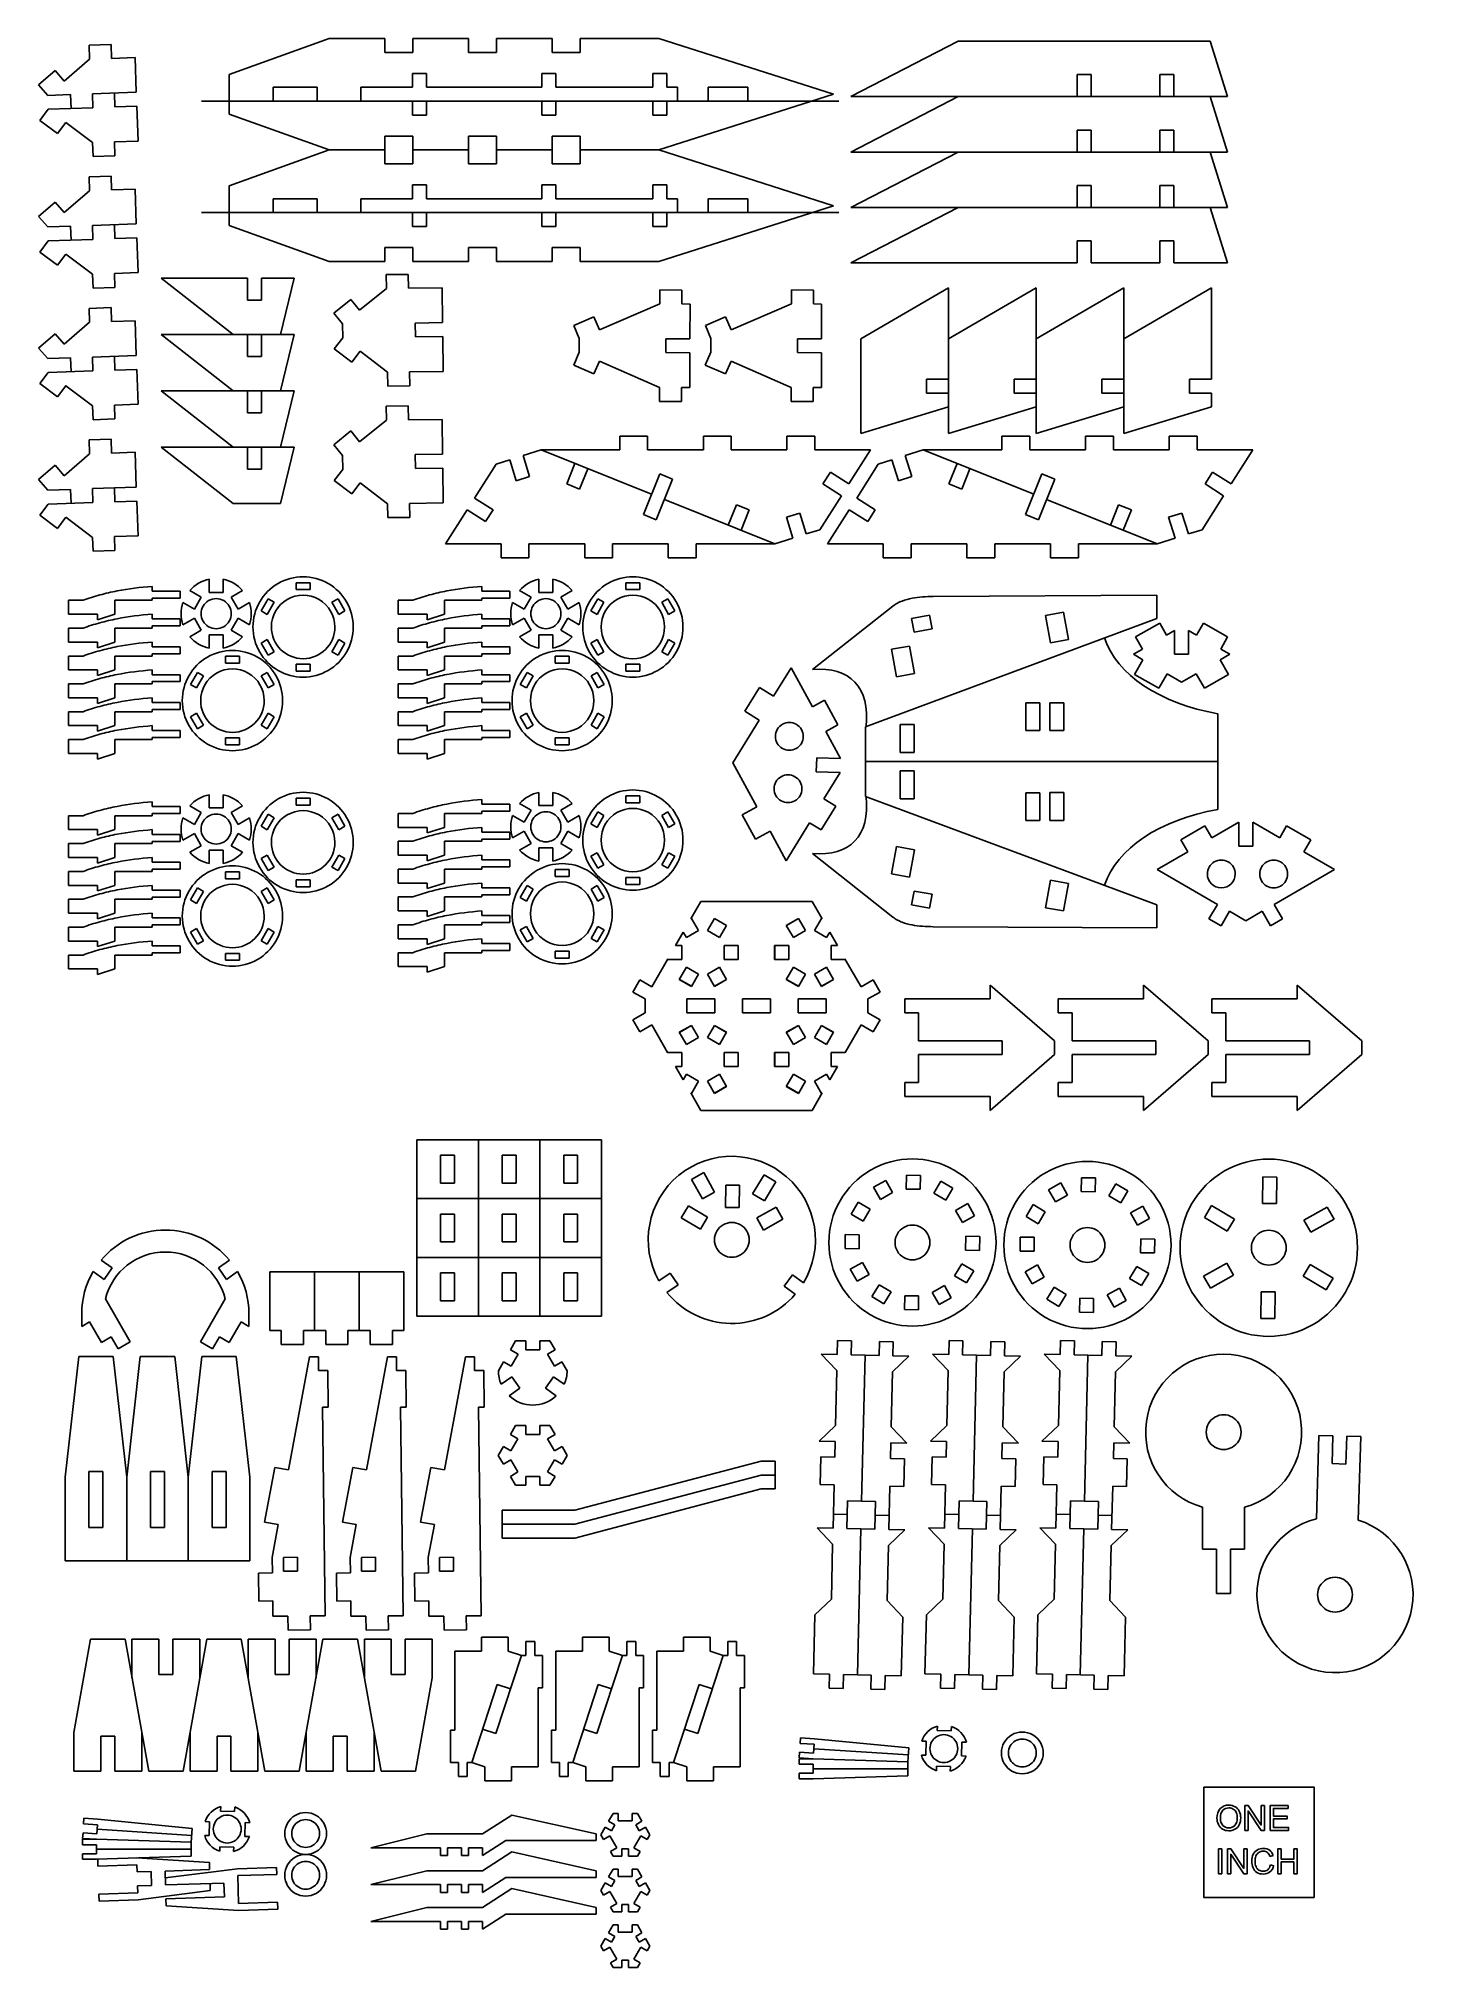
# Model space of a CAD drawing. Extents: x 12 to 327, y 115 to 555.
import ezdxf

# ---------------------------------------------------------------- set-up
doc = ezdxf.new("R2010")
doc.units = 0
doc.layers.get('0').update_dxf_attribs({"linetype": 'CONTINUOUS'})
doc.layers.add('02___PRT_ALL_AXES', color=7, linetype='CONTINUOUS')
doc.layers.add('03__ASM_ALL_CURVES', color=7, linetype='CONTINUOUS')

msp = doc.modelspace()

# ---------------------------------------------------------------- linework, layer by layer
at = {"color": 7}
for points in [[(78.510138, 554.641724), (55.721812, 546.442829)], [(91.210138, 554.641724), (78.510138, 554.641724)], [(91.210138, 554.641724), (91.210138, 551.466724)], [(97.560138, 554.641724), (97.560138, 551.466724)], [(110.260138, 554.641724), (97.560138, 554.641724)], [(110.260138, 554.641724), (110.260138, 551.466724)], [(116.610138, 554.641724), (116.610138, 551.466724)], [(129.310138, 554.641724), (116.610138, 554.641724)], [(129.310138, 554.641724), (129.310138, 551.466724)], [(135.660138, 554.641724), (135.660138, 551.466724)], [(153.592538, 554.641724), (135.660138, 554.641724)], [(193.456323, 541.941724), (153.592538, 554.641724)], [(18.125382, 544.96311), (23.8953, 549.962818)], [(23.785063, 553.135899), (28.782047, 553.309494)], [(23.8953, 549.962818), (23.785063, 553.135899)], [(28.782047, 553.309494), (28.892286, 550.136413)], [(28.892286, 550.136413), (34.263519, 550.323018)], [(34.263519, 550.323018), (34.539112, 542.390288)], [(97.560138, 551.466724), (91.210138, 551.466724)], [(116.610138, 551.466724), (110.260138, 551.466724)], [(135.660138, 551.466724), (129.310138, 551.466724)], [(197.347642, 541.416903), (221.831843, 554.051597)], [(221.831843, 554.051597), (279.23551, 554.051541)], [(279.23551, 554.051541), (283.182229, 541.416819)], [(12.267454, 544.088278), (16.046189, 547.362592)], [(16.046189, 547.362592), (18.125382, 544.96311)], [(55.721812, 546.442829), (55.721812, 537.440618)], [(97.502596, 546.704224), (97.502596, 543.529224)], [(100.677596, 546.704224), (97.502596, 546.704224)], [(100.677596, 546.704224), (100.677596, 543.529224)], [(126.991996, 546.704224), (126.991996, 543.529224)], [(130.166996, 546.704224), (126.991996, 546.704224)], [(130.166996, 546.704224), (130.166996, 543.529224)], [(152.264996, 546.704224), (152.264996, 543.529224)], [(155.439996, 546.704224), (152.264996, 546.704224)], [(155.439996, 546.704224), (155.439996, 543.529224)], [(248.94617, 546.416865), (248.946168, 541.416847)], [(252.12117, 546.416837), (248.94617, 546.416865)], [(252.121168, 541.416847), (252.12117, 546.416837)], [(267.774575, 546.416837), (267.77457, 541.416847)], [(270.949575, 546.416837), (267.774575, 546.416837)], [(270.94957, 541.416847), (270.949575, 546.416837)], [(14.346647, 541.688796), (12.267454, 544.088278)], [(19.548156, 541.869503), (14.346647, 541.688796)], [(19.548156, 541.869503), (19.658393, 538.696422)], [(34.539112, 542.390288), (24.545141, 542.043098)], [(24.545141, 542.043098), (24.655379, 538.870017)], [(29.661358, 539.043922), (29.551122, 542.217003)], [(65.721811, 543.529224), (65.721811, 540.354224)], [(75.721811, 543.529224), (65.721811, 543.529224)], [(75.721811, 540.354224), (75.721811, 543.529224)], [(85.721811, 543.529224), (85.721811, 540.354224)], [(97.502596, 543.529224), (85.721811, 543.529224)], [(126.991996, 543.529224), (100.677596, 543.529224)], [(152.264996, 543.529224), (130.166996, 543.529224)], [(153.592538, 529.241724), (193.456323, 541.941724)], [(157.896323, 543.529224), (155.439996, 543.529224)], [(157.896323, 540.354224), (157.896323, 543.529224)], [(164.896323, 543.529224), (164.896323, 540.354224)], [(173.896322, 543.529224), (164.896323, 543.529224)], [(173.896322, 540.354224), (173.896322, 543.529224)], [(197.347642, 541.416903), (283.182229, 541.416819)], [(197.347642, 528.782181), (221.831843, 541.416875)], [(279.23551, 541.416819), (283.182229, 528.782097)], [(14.465879, 538.516026), (12.558222, 535.978001)], [(24.655379, 538.870017), (14.465879, 538.516026)], [(34.658345, 539.217517), (29.661358, 539.043922)], [(34.933938, 531.284815), (34.658345, 539.217517)], [(49.42481, 540.354224), (194.657811, 540.354224)], [(55.721812, 537.440618), (78.510138, 529.241724)], [(97.502596, 537.179224), (97.502596, 540.354224)], [(100.677596, 537.179224), (97.502596, 537.179224)], [(100.677596, 537.179224), (100.677596, 540.354224)], [(126.991996, 537.179224), (126.991996, 540.354224)], [(130.166996, 537.179224), (126.991996, 537.179224)], [(130.166996, 537.179224), (130.166996, 540.354224)], [(152.264996, 537.179224), (152.264996, 540.354224)], [(155.439996, 537.179224), (152.264996, 537.179224)], [(155.439996, 537.179224), (155.439996, 540.354224)], [(12.558222, 535.978001), (16.555081, 532.97383)], [(16.555081, 532.97383), (18.462738, 535.511827)], [(18.462738, 535.511827), (24.56572, 530.924615)], [(91.210138, 526.066724), (91.210138, 532.416724)], [(97.560138, 532.416724), (91.210138, 532.416724)], [(97.560138, 526.066724), (97.560138, 532.416724)], [(110.260138, 526.066724), (110.260138, 532.416724)], [(116.610138, 532.416724), (110.260138, 532.416724)], [(116.610138, 526.066724), (116.610138, 532.416724)], [(129.310138, 526.066724), (129.310138, 532.416724)], [(135.660138, 532.416724), (129.310138, 532.416724)], [(135.660138, 526.066724), (135.660138, 532.416724)], [(248.94617, 533.782143), (248.946168, 528.782125)], [(252.12117, 533.782115), (248.94617, 533.782143)], [(252.121168, 528.782125), (252.12117, 533.782115)], [(267.774575, 533.782115), (267.77457, 528.782125)], [(270.949575, 533.782115), (267.774575, 533.782115)], [(270.94957, 528.782125), (270.949575, 533.782115)], [(24.56572, 530.924615), (24.675957, 527.751534)], [(24.675957, 527.751534), (29.672943, 527.925129)], [(29.562704, 531.09821), (34.933938, 531.284815)], [(29.672943, 527.925129), (29.562704, 531.09821)], [(78.510138, 529.241724), (55.721812, 521.042829)], [(91.210138, 529.241724), (78.510138, 529.241724)], [(110.260138, 529.241724), (97.560138, 529.241724)], [(129.310138, 529.241724), (116.610138, 529.241724)], [(153.592538, 529.241724), (135.660138, 529.241724)], [(193.456323, 516.541724), (153.592538, 529.241724)], [(197.347642, 528.782181), (283.182229, 528.782097)], [(197.347642, 516.147431), (221.831843, 528.782153)], [(279.23551, 528.782097), (283.182229, 516.147375)], [(23.785063, 523.135902), (28.782047, 523.309497)], [(28.782047, 523.309497), (28.892286, 520.136416)], [(97.560138, 526.066724), (91.210138, 526.066724)], [(116.610138, 526.066724), (110.260138, 526.066724)], [(135.660138, 526.066724), (129.310138, 526.066724)], [(18.125382, 514.963114), (23.8953, 519.962821)], [(23.8953, 519.962821), (23.785063, 523.135902)], [(28.892286, 520.136416), (34.263519, 520.323022)], [(34.263519, 520.323022), (34.539112, 512.390291)], [(55.721812, 521.042829), (55.721812, 512.040618)], [(97.502596, 521.304224), (97.502596, 518.129224)], [(100.677596, 521.304224), (97.502596, 521.304224)], [(100.677596, 521.304224), (100.677596, 518.129224)], [(126.991996, 521.304224), (126.991996, 518.129224)], [(130.166996, 521.304224), (126.991996, 521.304224)], [(130.166996, 521.304224), (130.166996, 518.129224)], [(152.264996, 521.304224), (152.264996, 518.129224)], [(155.439996, 521.304224), (152.264996, 521.304224)], [(155.439996, 521.304224), (155.439996, 518.129224)], [(248.94617, 521.147393), (248.946168, 516.147403)], [(252.12117, 521.147393), (248.94617, 521.147393)], [(252.121168, 516.147403), (252.12117, 521.147393)], [(267.774575, 521.147393), (267.77457, 516.147403)], [(270.949575, 521.147393), (267.774575, 521.147393)], [(270.94957, 516.147403), (270.949575, 521.147393)], [(12.267454, 514.088281), (16.046189, 517.362595)], [(16.046189, 517.362595), (18.125382, 514.963114)], [(49.42481, 514.954224), (194.657811, 514.954224)], [(65.721811, 518.129224), (65.721811, 514.954224)], [(75.721811, 518.129224), (65.721811, 518.129224)], [(75.721811, 514.954224), (75.721811, 518.129224)], [(85.721811, 518.129224), (85.721811, 514.954224)], [(97.502596, 518.129224), (85.721811, 518.129224)], [(97.502596, 511.779224), (97.502596, 514.954224)], [(126.991996, 518.129224), (100.677596, 518.129224)], [(100.677596, 511.779224), (100.677596, 514.954224)], [(126.991996, 511.779224), (126.991996, 514.954224)], [(152.264996, 518.129224), (130.166996, 518.129224)], [(130.166996, 511.779224), (130.166996, 514.954224)], [(152.264996, 511.779224), (152.264996, 514.954224)], [(153.592538, 503.841724), (193.456323, 516.541724)], [(157.896323, 518.129224), (155.439996, 518.129224)], [(155.439996, 511.779224), (155.439996, 514.954224)], [(157.896323, 514.954224), (157.896323, 518.129224)], [(164.896323, 518.129224), (164.896323, 514.954224)], [(173.896322, 518.129224), (164.896323, 518.129224)], [(173.896322, 514.954224), (173.896322, 518.129224)], [(197.347642, 503.512709), (221.831843, 516.147431)], [(197.347642, 516.147431), (283.182229, 516.147375)], [(279.23551, 516.147375), (283.182229, 503.512653)], [(14.346647, 511.6888), (12.267454, 514.088281)], [(19.548156, 511.869507), (14.346647, 511.6888)], [(19.548156, 511.869507), (19.658393, 508.696397)], [(34.539112, 512.390291), (24.545141, 512.043101)], [(24.545141, 512.043101), (24.655379, 508.870021)], [(29.661358, 509.043926), (29.551122, 512.217007)], [(55.721812, 512.040618), (78.510138, 503.841724)], [(100.677596, 511.779224), (97.502596, 511.779224)], [(130.166996, 511.779224), (126.991996, 511.779224)], [(155.439996, 511.779224), (152.264996, 511.779224)], [(14.465879, 508.516001), (12.558222, 505.978005)], [(12.558222, 505.978005), (16.555081, 502.973834)], [(24.655379, 508.870021), (14.465879, 508.516001)], [(34.658345, 509.217521), (29.661358, 509.043926)], [(34.933938, 501.284819), (34.658345, 509.217521)], [(91.210138, 503.841724), (91.210138, 507.016724)], [(97.560138, 507.016724), (91.210138, 507.016724)], [(97.560138, 503.841724), (97.560138, 507.016724)], [(110.260138, 503.841724), (110.260138, 507.016724)], [(116.610138, 507.016724), (110.260138, 507.016724)], [(116.610138, 503.841724), (116.610138, 507.016724)], [(129.310138, 503.841724), (129.310138, 507.016724)], [(135.660138, 507.016724), (129.310138, 507.016724)], [(135.660138, 503.841724), (135.660138, 507.016724)], [(248.94617, 508.512671), (248.946168, 503.512681)], [(252.12117, 508.512671), (248.94617, 508.512671)], [(252.121168, 503.512681), (252.12117, 508.512671)], [(267.774575, 508.512671), (267.77457, 503.512681)], [(270.949575, 508.512671), (267.774575, 508.512671)], [(270.94957, 503.512653), (270.949575, 508.512671)], [(16.555081, 502.973834), (18.462738, 505.51183)], [(18.462738, 505.51183), (24.56572, 500.924618)], [(78.510138, 503.841724), (91.210138, 503.841724)], [(97.560138, 503.841724), (110.260138, 503.841724)], [(116.610138, 503.841724), (129.310138, 503.841724)], [(135.660138, 503.841724), (153.592538, 503.841724)], [(248.946168, 503.512681), (197.347642, 503.512709)], [(267.77457, 503.512681), (252.121168, 503.512681)], [(283.182229, 503.512653), (270.94957, 503.512653)], [(24.56572, 500.924618), (24.675957, 497.751521)], [(24.675957, 497.751521), (29.672943, 497.925124)], [(29.562704, 501.098213), (34.933938, 501.284819)], [(29.672943, 497.925124), (29.562704, 501.098213)], [(40.188811, 500.031808), (56.632695, 487.178802)], [(59.880348, 500.031808), (40.188811, 500.031808)], [(59.880348, 495.031813), (59.880348, 500.031808)], [(63.055348, 500.031808), (63.055348, 495.031813)], [(70.541811, 500.031808), (63.055348, 500.031808)], [(67.377477, 487.178802), (70.541811, 500.031808)], [(85.432313, 492.713876), (91.543739, 497.64543)], [(91.501443, 500.82014), (96.500998, 500.886744)], [(91.543739, 497.64543), (91.501443, 500.82014)], [(96.500998, 500.886744), (96.543295, 497.712038)], [(96.543295, 497.712038), (104.216502, 497.81427)], [(104.216502, 497.81427), (104.322245, 489.877473)], [(153.85967, 494.158188), (153.871834, 497.333166)], [(153.871834, 497.333166), (158.871799, 497.314003)], [(158.871799, 497.314008), (158.859635, 494.139031)], [(183.85967, 494.158188), (183.871833, 497.333166)], [(183.871836, 497.333166), (188.871798, 497.314003)], [(188.871798, 497.314008), (188.859634, 494.139031)], [(219.654244, 497.834706), (199.677525, 486.178995)], [(239.630963, 497.834706), (219.654244, 486.178995)], [(219.654244, 464.637953), (219.654244, 497.834706)], [(259.607682, 497.834706), (239.630963, 486.178995)], [(239.630963, 464.637953), (239.630963, 497.834706)], [(279.584401, 497.834706), (259.607682, 486.178995)], [(259.607682, 464.637953), (259.607682, 497.834706)], [(279.584401, 476.995973), (279.584401, 497.834706)], [(23.785063, 493.135895), (28.782047, 493.309498)], [(23.8953, 489.962808), (23.785063, 493.135895)], [(28.782047, 493.309498), (28.892286, 490.136411)], [(63.055348, 495.031813), (59.880348, 495.031813)], [(79.547331, 492.044835), (83.438467, 495.184749)], [(83.438467, 495.184749), (85.432313, 492.713876)], [(140.093248, 488.260074), (153.85967, 494.158188)], [(158.859635, 494.139031), (160.725697, 494.131891)], [(160.725697, 494.131882), (160.695284, 486.194439)], [(170.093248, 488.260074), (183.85967, 494.158188)], [(188.859634, 494.139031), (190.725696, 494.131891)], [(190.725696, 494.131882), (190.695284, 486.194439)], [(18.125382, 484.963106), (23.8953, 489.962808)], [(28.892286, 490.136411), (34.263519, 490.323017)], [(34.263519, 490.323017), (34.539112, 482.3903)], [(81.541177, 489.573962), (79.547331, 492.044835)], [(81.583474, 486.399245), (81.541177, 489.573962)], [(104.322245, 489.877473), (98.122794, 489.794877)], [(98.122794, 489.794877), (98.16509, 486.62016)], [(134.246933, 489.209405), (138.842874, 491.178497)], [(135.497308, 486.290981), (134.246933, 489.209405)], [(138.842874, 491.178497), (140.093248, 488.260074)], [(164.246933, 489.209405), (168.842873, 491.178497)], [(165.497307, 486.290981), (164.246933, 489.209405)], [(168.842873, 491.178497), (170.093248, 488.260074)], [(12.267454, 484.088282), (16.046189, 487.362602)], [(14.346647, 481.688786), (12.267454, 484.088282)], [(16.046189, 487.362602), (18.125382, 484.963106)], [(40.188811, 487.178802), (56.632695, 474.325795)], [(40.188811, 487.178802), (70.541811, 487.178802)], [(59.880348, 482.178803), (59.880348, 487.178802)], [(63.055348, 487.178802), (63.055348, 482.178803)], [(67.377477, 474.325795), (70.541811, 487.178802)], [(79.656161, 483.876133), (81.583474, 486.399245)], [(83.629568, 480.840996), (79.656161, 483.876133)], [(104.364542, 486.702755), (98.16509, 486.62016)], [(104.364542, 486.702755), (104.470282, 478.76596)], [(135.485144, 483.116004), (135.497308, 486.290981)], [(155.195324, 486.215512), (155.18316, 483.040535)], [(160.695284, 486.194439), (155.195324, 486.215521)], [(165.485143, 483.116004), (165.497307, 486.290981)], [(185.195326, 486.215512), (185.183162, 483.040535)], [(190.695284, 486.194439), (185.195326, 486.215521)], [(199.677525, 486.178995), (199.677525, 464.637953)], [(19.548156, 481.869493), (14.346647, 481.688786)], [(19.548156, 481.869493), (19.658393, 478.696409)], [(34.539112, 482.3903), (24.545141, 482.043097)], [(24.545141, 482.043097), (24.655379, 478.87001)], [(29.661358, 479.043927), (29.551122, 482.21701)], [(63.055348, 482.178803), (59.880348, 482.178803)], [(85.55688, 483.364108), (83.629568, 480.840996)], [(91.797516, 478.597121), (85.55688, 483.364108)], [(134.212443, 480.207249), (135.485144, 483.116004)], [(138.793161, 478.202998), (134.212443, 480.207249)], [(140.065862, 481.111752), (138.793161, 478.202998)], [(153.786685, 475.108326), (140.065862, 481.111752)], [(160.683121, 483.019464), (155.18316, 483.040546)], [(160.683121, 483.019464), (160.652708, 475.082021)], [(164.212442, 480.207249), (165.485143, 483.116004)], [(168.79316, 478.202998), (164.212442, 480.207249)], [(170.065861, 481.111752), (168.79316, 478.202998)], [(183.786684, 475.108326), (170.065861, 481.111752)], [(190.68312, 483.019464), (185.183162, 483.040546)], [(190.68312, 483.019464), (190.65271, 475.082021)], [(14.465879, 478.516013), (12.558222, 475.978008)], [(12.558222, 475.978008), (16.555081, 472.973823)], [(24.655379, 478.87001), (14.465879, 478.516013)], [(16.555081, 472.973823), (18.462738, 475.511831), (24.56572, 470.924608)], [(34.658345, 479.217527), (29.661358, 479.043927)], [(34.933938, 471.284814), (34.658345, 479.217527)], [(91.839813, 475.422403), (91.797516, 478.597121)], [(96.839371, 475.48901), (91.839813, 475.422403)], [(104.470282, 478.76596), (96.797074, 478.663728)], [(96.797074, 478.663728), (96.839371, 475.48901)], [(153.774521, 471.933352), (153.786685, 475.108326)], [(158.786647, 475.089172), (158.774483, 471.914195)], [(160.652708, 475.082021), (158.786647, 475.089161)], [(183.77452, 471.933352), (183.786684, 475.108326)], [(188.786649, 475.089172), (188.774485, 471.914195)], [(190.65271, 475.082021), (188.786649, 475.089161)], [(214.654243, 476.995973), (219.654244, 476.995973)], [(214.654243, 473.820973), (214.654243, 476.995973)], [(234.630965, 476.995973), (239.630963, 476.995973)], [(234.630965, 473.820973), (234.630965, 476.995973)], [(254.607681, 476.995973), (259.607682, 476.995973)], [(254.607681, 473.820973), (254.607681, 476.995973)], [(274.5844, 476.995973), (279.584401, 476.995973)], [(274.5844, 473.820973), (274.5844, 476.995973)], [(24.56572, 470.924608), (24.675957, 467.751521)], [(29.562704, 471.098208), (34.933938, 471.284814)], [(29.672943, 467.925125), (29.562704, 471.098208)], [(40.188811, 474.325795), (56.632695, 461.472785)], [(40.188811, 474.325795), (70.541811, 474.325795)], [(59.880348, 469.325793), (59.880348, 474.325795)], [(63.055348, 474.325795), (63.055348, 469.325793)], [(67.377477, 461.472785), (70.541811, 474.325795)], [(91.501443, 470.820149), (96.500998, 470.886756)], [(91.543739, 467.645431), (91.501443, 470.820149)], [(96.500998, 470.886756), (96.543295, 467.712038)], [(158.774483, 471.914195), (153.774521, 471.933357)], [(188.774482, 471.914195), (183.77452, 471.933357)], [(199.677525, 464.637953), (219.654244, 470.682106)], [(219.654244, 473.820973), (214.654243, 473.820973)], [(219.654244, 464.637953), (239.630963, 470.682106)], [(239.630963, 473.820973), (234.630965, 473.820973)], [(239.630963, 464.637953), (259.607682, 470.682106)], [(259.607682, 473.820973), (254.607681, 473.820973)], [(259.607682, 464.637953), (279.584401, 470.682106)], [(279.584401, 473.820973), (274.5844, 473.820973)], [(279.584401, 470.682106), (279.584401, 473.820973)], [(24.675957, 467.751521), (29.672943, 467.925125)], [(63.055348, 469.325793), (59.880348, 469.325793)], [(85.432313, 462.713877), (91.543739, 467.645431)], [(96.543295, 467.712038), (104.216502, 467.814268)], [(104.216502, 467.814268), (104.322245, 459.877473)], [(23.785063, 463.135895), (28.782047, 463.309496)], [(23.8953, 459.962809), (23.785063, 463.135895)], [(28.782047, 463.309496), (28.892286, 460.136412)], [(79.547331, 462.044836), (83.438467, 465.184747)], [(81.541177, 459.573963), (79.547331, 462.044836)], [(83.438467, 465.184747), (85.432313, 462.713877)], [(144.720891, 464.028087), (151.070891, 464.028087)], [(144.720891, 460.853087), (144.720891, 464.028087)], [(151.070891, 464.028087), (151.070891, 460.853087)], [(163.770891, 464.028087), (170.120891, 464.028087)], [(163.770891, 460.853087), (163.770891, 464.028087)], [(170.120891, 464.028087), (170.120891, 460.853087)], [(182.820891, 464.028087), (189.170891, 464.028087)], [(182.820891, 460.853087), (182.820891, 464.028087)], [(189.170891, 464.028087), (189.170891, 460.853087)], [(231.820892, 464.028087), (238.170892, 464.028087)], [(231.820892, 460.853087), (231.820892, 464.028087)], [(238.170892, 464.028087), (238.170892, 460.853087)], [(250.870892, 464.028087), (257.220892, 464.028087)], [(250.870892, 460.853087), (250.870892, 464.028087)], [(257.220892, 464.028087), (257.220892, 460.853087)], [(269.920892, 464.028087), (276.270892, 464.028087)], [(269.920892, 460.853087), (269.920892, 464.028087)], [(276.270892, 464.028087), (276.270892, 460.853087)], [(12.267454, 454.088283), (16.046189, 457.362602)], [(16.046189, 457.362602), (18.125382, 454.963107)], [(18.125382, 454.963107), (23.8953, 459.962809)], [(28.892286, 460.136412), (34.263519, 460.323015)], [(34.263519, 460.323015), (34.539112, 452.390301)], [(40.188811, 461.472785), (56.632695, 448.619776)], [(40.188811, 461.472785), (70.541811, 461.472785)], [(59.880348, 456.472784), (59.880348, 461.472785)], [(63.055348, 461.472785), (63.055348, 456.472784)], [(67.377477, 448.619776), (70.541811, 461.472785)], [(81.583474, 456.399245), (81.541177, 459.573963)], [(104.322245, 459.877473), (98.122794, 459.794878)], [(98.122794, 459.794878), (98.16509, 456.62016)], [(111.607239, 449.894065), (116.534319, 457.643371)], [(116.534319, 457.643371), (119.633684, 458.613521)], [(119.633684, 458.613521), (121.1273, 453.841821)], [(122.663712, 459.561969), (126.788491, 460.853087)], [(124.157328, 454.790268), (122.663712, 459.561969)], [(151.950567, 450.750751), (126.788491, 460.853087)], [(126.788491, 460.853087), (144.720891, 460.853087)], [(134.477828, 457.765892), (132.614913, 453.125896)], [(151.070891, 460.853087), (163.770891, 460.853087)], [(170.120891, 460.853087), (182.820891, 460.853087)], [(189.170891, 460.853087), (201.870891, 460.853087)], [(201.870891, 460.853087), (196.943811, 453.103782)], [(198.70724, 449.894065), (203.63432, 457.643371)], [(203.63432, 457.643371), (206.733682, 458.613521)], [(206.733682, 458.613521), (208.227298, 453.841821)], [(209.763713, 459.561969), (213.888492, 460.853087)], [(211.257329, 454.790268), (209.763713, 459.561969)], [(213.888492, 460.853087), (231.820892, 460.853087)], [(239.050565, 450.750751), (213.888492, 460.853087)], [(221.577829, 457.765892), (219.714913, 453.125896)], [(238.170892, 460.853087), (250.870892, 460.853087)], [(257.220892, 460.853087), (269.920892, 460.853087)], [(276.270892, 460.853087), (288.970889, 460.853087)], [(288.970889, 460.853087), (284.043826, 453.103782)], [(14.346647, 451.688787), (12.267454, 454.088283)], [(63.055348, 456.472784), (59.880348, 456.472784)], [(79.656161, 453.876131), (81.583474, 456.399245)], [(83.629568, 450.840997), (79.656161, 453.876131)], [(85.55688, 453.364109), (83.629568, 450.840997)], [(91.797516, 448.597122), (85.55688, 453.364109)], [(104.364542, 456.702755), (98.16509, 456.62016)], [(104.364542, 456.702755), (104.470282, 448.765958)], [(121.1273, 453.841821), (124.157328, 454.790268)], [(132.614913, 453.125896), (135.56131, 451.942945)], [(135.56131, 451.942945), (137.424225, 456.582941)], [(153.813479, 455.390744), (150.087652, 446.110755)], [(153.034049, 444.927804), (156.759876, 454.207793)], [(156.759876, 454.207793), (153.813479, 455.390744)], [(192.724445, 455.786493), (191.020923, 453.107196)], [(191.020923, 453.107196), (195.240289, 450.424482)], [(196.943811, 453.103782), (192.724445, 455.786493)], [(208.227298, 453.841821), (211.257329, 454.790268)], [(219.714913, 453.125896), (222.661311, 451.942945)], [(222.661311, 451.942945), (224.524226, 456.582941)], [(240.91348, 455.390744), (237.187653, 446.110755)], [(240.134047, 444.927804), (243.859877, 454.207793)], [(243.859877, 454.207793), (240.91348, 455.390744)], [(279.824445, 455.786493), (278.120924, 453.107196)], [(278.120924, 453.107196), (282.340304, 450.424482)], [(284.043826, 453.103782), (279.824445, 455.786493)], [(19.548156, 451.869494), (14.346647, 451.688787)], [(24.655379, 448.870011), (14.465879, 448.516014)], [(19.548156, 451.869494), (19.658393, 448.69641)], [(34.539112, 452.390301), (24.545141, 452.043097)], [(24.545141, 452.043097), (24.655379, 448.870011)], [(29.661358, 449.043927), (29.551122, 452.217011)], [(34.658345, 449.217528), (29.661358, 449.043927)], [(34.933938, 441.284814), (34.658345, 449.217528)], [(56.632695, 448.619776), (67.377477, 448.619776)], [(91.839813, 445.422404), (91.797516, 448.597122)], [(104.470282, 448.765958), (96.797074, 448.663729)], [(96.797074, 448.663729), (96.839371, 445.489011)], [(115.826605, 447.211354), (111.607239, 449.894065)], [(154.896961, 449.5678), (180.059036, 439.465463)], [(195.240289, 450.424482), (190.313208, 442.675177)], [(202.926606, 447.211354), (198.70724, 449.894065)], [(241.996962, 449.5678), (267.159034, 439.465463)], [(282.340304, 450.424482), (277.413209, 442.675177)], [(14.465879, 448.516014), (12.558222, 445.978009)], [(12.558222, 445.978009), (16.555081, 442.973824)], [(16.555081, 442.973824), (18.462738, 445.511829)], [(18.462738, 445.511829), (24.56572, 440.924609)], [(96.839371, 445.489011), (91.839813, 445.422404)], [(104.976636, 439.465463), (109.903717, 447.214769)], [(109.903717, 447.214769), (114.123083, 444.532055)], [(114.123083, 444.532055), (115.826605, 447.211354)], [(150.087652, 446.110755), (153.034049, 444.927804)], [(171.286218, 448.375603), (169.423303, 443.73561)], [(174.232615, 447.192654), (171.286218, 448.375603)], [(172.3697, 442.552658), (174.232615, 447.192654)], [(185.720228, 446.476727), (182.6902, 445.528282)], [(182.6902, 445.528282), (184.183816, 440.756582)], [(187.213844, 441.705029), (185.720228, 446.476727)], [(192.076634, 439.465463), (197.003718, 447.214769)], [(197.003718, 447.214769), (201.223084, 444.532055)], [(201.223084, 444.532055), (202.926606, 447.211354)], [(237.187653, 446.110755), (240.134047, 444.927804)], [(258.386219, 448.375603), (256.523304, 443.73561)], [(261.332616, 447.192654), (258.386219, 448.375603)], [(259.469701, 442.552658), (261.332616, 447.192654)], [(272.820229, 446.476727), (269.790201, 445.528282)], [(269.790201, 445.528282), (271.283817, 440.756582)], [(274.313845, 441.705029), (272.820229, 446.476727)], [(24.56572, 440.924609), (24.675957, 437.751522)], [(29.562704, 441.098209), (34.933938, 441.284814)], [(29.672943, 437.925125), (29.562704, 441.098209)], [(184.183816, 440.756582), (180.059036, 439.465463)], [(190.313208, 442.675177), (187.213844, 441.705029)], [(271.283817, 440.756582), (267.159034, 439.465463)], [(277.413209, 442.675177), (274.313845, 441.705029)], [(24.675957, 437.751522), (29.672943, 437.925125)], [(117.676636, 439.465463), (104.976636, 439.465463)], [(117.676636, 436.290463), (117.676636, 439.465463)], [(124.026636, 436.290463), (117.676636, 436.290463)], [(136.726636, 439.465463), (124.026636, 439.465463)], [(124.026636, 439.465463), (124.026636, 436.290463)], [(136.726636, 436.290463), (136.726636, 439.465463)], [(143.076636, 436.290463), (136.726636, 436.290463)], [(155.776636, 439.465463), (143.076636, 439.465463)], [(143.076636, 439.465463), (143.076636, 436.290463)], [(155.776636, 436.290463), (155.776636, 439.465463)], [(162.126636, 436.290463), (155.776636, 436.290463)], [(180.059036, 439.465463), (162.126636, 439.465463)], [(162.126636, 439.465463), (162.126636, 436.290463)], [(204.776634, 439.465463), (192.076634, 439.465463)], [(204.776634, 436.290463), (204.776634, 439.465463)], [(211.126634, 436.290463), (204.776634, 436.290463)], [(223.826634, 439.465463), (211.126634, 439.465463)], [(211.126634, 439.465463), (211.126634, 436.290463)], [(223.826634, 436.290463), (223.826634, 439.465463)], [(230.176634, 436.290463), (223.826634, 436.290463)], [(242.876634, 439.465463), (230.176634, 439.465463)], [(230.176634, 439.465463), (230.176634, 436.290463)], [(242.876634, 436.290463), (242.876634, 439.465463)], [(249.226634, 436.290463), (242.876634, 436.290463)], [(267.159034, 439.465463), (249.226634, 439.465463)], [(249.226634, 439.465463), (249.226634, 436.290463)], [(51.152614, 431.379122), (51.152614, 428.363191)], [(54.327614, 431.379122), (54.327614, 428.363191)], [(126.292666, 431.379122), (126.292666, 428.363191)], [(129.467666, 431.379122), (129.467666, 428.363191)], [(19.094748, 426.578745), (19.094748, 423.403745)], [(22.396748, 426.578745), (19.094748, 426.578745)], [(29.648853, 423.403745), (29.648853, 426.578745)], [(29.648853, 426.578745), (38.144749, 426.578745)], [(38.144749, 428.674245), (38.144749, 429.753745)], [(44.494749, 428.674245), (38.144749, 428.674245)], [(38.144749, 426.578745), (38.144749, 427.086745)], [(38.144749, 427.086745), (44.494749, 427.086745)], [(44.494749, 427.086745), (44.494749, 428.674245)], [(46.742553, 428.832972), (49.354424, 427.325008)], [(49.354424, 427.325008), (47.766924, 424.575376)], [(54.327614, 428.363191), (51.152614, 428.363191)], [(58.737672, 428.832972), (56.125801, 427.325008)], [(57.713301, 424.575376), (56.125801, 427.325008)], [(64.604525, 426.923093), (63.017025, 424.173464)], [(65.979339, 426.129343), (64.604525, 426.923093)], [(70.9671, 429.009028), (70.9671, 430.596528)], [(74.1421, 430.596528), (70.9671, 430.596528)], [(74.1421, 429.009028), (70.9671, 429.009028)], [(74.1421, 429.009028), (74.1421, 430.596528)], [(79.129859, 426.129343), (80.504676, 426.923093)], [(82.092176, 424.173464), (80.504676, 426.923093)], [(94.234802, 426.578745), (94.234802, 423.403745)], [(97.536802, 426.578745), (94.234802, 426.578745)], [(104.788908, 423.403745), (104.788908, 426.578745)], [(104.788908, 426.578745), (113.284802, 426.578745)], [(113.284802, 428.674245), (113.284802, 429.753745)], [(119.634802, 428.674245), (113.284802, 428.674245)], [(113.284802, 426.578745), (113.284802, 427.086745)], [(113.284802, 427.086745), (119.634802, 427.086745)], [(119.634802, 427.086745), (119.634802, 428.674245)], [(121.882608, 428.832972), (124.494479, 427.325008)], [(124.494479, 427.325008), (122.906979, 424.575376)], [(129.467666, 428.363191), (126.292666, 428.363191)], [(133.877727, 428.832972), (131.265857, 427.325008)], [(132.853357, 424.575376), (131.265857, 427.325008)], [(139.74458, 426.923093), (138.15708, 424.173464)], [(141.119394, 426.129343), (139.74458, 426.923093)], [(146.107156, 429.009028), (146.107156, 430.596528)], [(149.282156, 430.596528), (146.107156, 430.596528)], [(149.282156, 429.009028), (146.107156, 429.009028)], [(149.282156, 429.009028), (149.282156, 430.596528)], [(154.269914, 426.129343), (155.644731, 426.923093)], [(157.232231, 424.173464), (155.644731, 426.923093)], [(267.11945, 427.739923), (216.155377, 427.450467)], [(267.149529, 422.444088), (267.11945, 427.739923)], [(19.094748, 423.403745), (25.698748, 423.403745)], [(25.698748, 423.403745), (25.698748, 422.133745)], [(25.698748, 422.133745), (29.648853, 423.403745)], [(38.144749, 422.324245), (38.144749, 423.403745)], [(44.494749, 422.324245), (38.144749, 422.324245)], [(44.494749, 420.736745), (44.494749, 422.324245)], [(45.155053, 426.083341), (47.766924, 424.575376)], [(45.155053, 420.991044), (47.766924, 422.499008)], [(47.766924, 422.499008), (49.354424, 419.749376)], [(56.125801, 419.749376), (57.713301, 422.499008)], [(60.325172, 426.083341), (57.713301, 424.575376)], [(60.325172, 420.991044), (57.713301, 422.499008)], [(64.391839, 423.379714), (63.017025, 424.173464)], [(65.979339, 426.129343), (64.391839, 423.379714)], [(80.717359, 423.379714), (79.129859, 426.129343)], [(80.717359, 423.379714), (82.092176, 424.173464)], [(94.234802, 423.403745), (100.838802, 423.403745)], [(100.838802, 423.403745), (100.838802, 422.133745)], [(100.838802, 422.133745), (104.788908, 423.403745)], [(113.284802, 422.324245), (113.284802, 423.403745)], [(119.634802, 422.324245), (113.284802, 422.324245)], [(119.634802, 420.736745), (119.634802, 422.324245)], [(120.295108, 426.083341), (122.906979, 424.575376)], [(120.295108, 420.991044), (122.906979, 422.499008)], [(122.906979, 422.499008), (124.494479, 419.749376)], [(131.265857, 419.749376), (132.853357, 422.499008)], [(135.465227, 426.083341), (132.853357, 424.575376)], [(135.465227, 420.991044), (132.853357, 422.499008)], [(139.531894, 423.379714), (138.15708, 424.173464)], [(141.119394, 426.129343), (139.531894, 423.379714)], [(155.857414, 423.379714), (154.269914, 426.129343)], [(155.857414, 423.379714), (157.232231, 424.173464)], [(188.618072, 410.773674), (206.975845, 425.281098)], [(267.149529, 422.444088), (200.72341, 397.750366)], [(215.331429, 423.193758), (211.209898, 422.440368)], [(211.209898, 422.440368), (211.780809, 419.317119)], [(215.90234, 420.070509), (215.331429, 423.193758)], [(245.855264, 423.86736), (241.733733, 423.11397)], [(241.733733, 423.11397), (242.875554, 416.867473)], [(246.997085, 417.620862), (245.855264, 423.86736)], [(19.094748, 420.228745), (19.094748, 417.053745)], [(22.396748, 420.228745), (19.094748, 420.228745)], [(29.648853, 417.053745), (29.648853, 420.228745)], [(29.648853, 420.228745), (38.144749, 420.228745)], [(38.144749, 420.228745), (38.144749, 420.736745)], [(38.144749, 420.736745), (44.494749, 420.736745)], [(46.742553, 418.241412), (49.354424, 419.749376)], [(51.152614, 415.695263), (51.152614, 418.711191)], [(51.152614, 418.711191), (54.327614, 418.711191)], [(54.327614, 415.695263), (54.327614, 418.711191)], [(58.737672, 418.241412), (56.125801, 419.749376)], [(94.234802, 420.228745), (94.234802, 417.053745)], [(97.536802, 420.228745), (94.234802, 420.228745)], [(104.788908, 417.053745), (104.788908, 420.228745)], [(104.788908, 420.228745), (113.284802, 420.228745)], [(113.284802, 420.228745), (113.284802, 420.736745)], [(113.284802, 420.736745), (119.634802, 420.736745)], [(121.882608, 418.241412), (124.494479, 419.749376)], [(126.292666, 415.695263), (126.292666, 418.711191)], [(126.292666, 418.711191), (129.467666, 418.711191)], [(129.467666, 415.695263), (129.467666, 418.711191)], [(133.877727, 418.241412), (131.265857, 419.749376)], [(211.780809, 419.317119), (215.90234, 420.070509)], [(262.260354, 418.228673), (267.759615, 421.403673)], [(263.847854, 415.479041), (262.260354, 418.228673)], [(269.347115, 418.654041), (267.759615, 421.403673)], [(271.169155, 419.705999), (269.347115, 418.654041)], [(271.169155, 414.272541), (271.169155, 419.705999)], [(274.344155, 414.272541), (274.344155, 419.705999)], [(276.166199, 418.654041), (274.344155, 419.705999)], [(276.166199, 418.654041), (277.753699, 421.403673)], [(283.252954, 418.228673), (277.753699, 421.403673)], [(281.66546, 415.479041), (283.252954, 418.228673)], [(19.094748, 417.053745), (25.698748, 417.053745)], [(19.094748, 413.878745), (19.094748, 410.703745)], [(22.396748, 413.878745), (19.094748, 413.878745)], [(25.698748, 417.053745), (25.698748, 415.783745)], [(25.698748, 415.783745), (29.648853, 417.053745)], [(29.648853, 410.703745), (29.648853, 413.878745)], [(29.648853, 413.878745), (38.144749, 413.878745)], [(38.144749, 415.974245), (38.144749, 417.053745)], [(44.494749, 415.974245), (38.144749, 415.974245)], [(38.144749, 413.878745), (38.144749, 414.386745)], [(38.144749, 414.386745), (44.494749, 414.386745)], [(44.494749, 414.386745), (44.494749, 415.974245)], [(58.03423, 413.811669), (54.85923, 413.811669)], [(54.85923, 412.224169), (54.85923, 413.811669)], [(58.03423, 412.224169), (58.03423, 413.811669)], [(64.391839, 417.620343), (63.017025, 416.826593)], [(63.017025, 416.826593), (64.604525, 414.076964)], [(64.391839, 417.620343), (65.979339, 414.870714)], [(65.979339, 414.870714), (64.604525, 414.076964)], [(79.129859, 414.870714), (80.717359, 417.620343)], [(79.129859, 414.870714), (80.504676, 414.076964)], [(80.504676, 414.076964), (82.092176, 416.826593)], [(80.717359, 417.620343), (82.092176, 416.826593)], [(94.234802, 417.053745), (100.838802, 417.053745)], [(94.234802, 413.878745), (94.234802, 410.703745)], [(97.536802, 413.878745), (94.234802, 413.878745)], [(100.838802, 417.053745), (100.838802, 415.783745)], [(100.838802, 415.783745), (104.788908, 417.053745)], [(104.788908, 410.703745), (104.788908, 413.878745)], [(104.788908, 413.878745), (113.284802, 413.878745)], [(113.284802, 415.974245), (113.284802, 417.053745)], [(119.634802, 415.974245), (113.284802, 415.974245)], [(113.284802, 413.878745), (113.284802, 414.386745)], [(113.284802, 414.386745), (119.634802, 414.386745)], [(119.634802, 414.386745), (119.634802, 415.974245)], [(133.174283, 413.811669), (129.999283, 413.811669)], [(129.999283, 412.224169), (129.999283, 413.811669)], [(133.174283, 412.224169), (133.174283, 413.811669)], [(139.531894, 417.620343), (138.15708, 416.826593)], [(138.15708, 416.826593), (139.74458, 414.076964)], [(139.531894, 417.620343), (141.119394, 414.870714)], [(141.119394, 414.870714), (139.74458, 414.076964)], [(154.269914, 414.870714), (155.857414, 417.620343)], [(154.269914, 414.870714), (155.644731, 414.076964)], [(155.644731, 414.076964), (157.232231, 416.826593)], [(155.857414, 417.620343), (157.232231, 416.826593)], [(210.778807, 416.164559), (206.657276, 415.411169)], [(206.657276, 415.411169), (207.799096, 409.164671)], [(211.920627, 409.918061), (210.778807, 416.164559)], [(242.875554, 416.867473), (246.997085, 417.620862)], [(263.847854, 415.479041), (261.758134, 414.272541)], [(261.758134, 414.272541), (263.957839, 413.002541)], [(271.169155, 414.272541), (274.344155, 414.272541)], [(281.555475, 413.002541), (283.755169, 414.272541)], [(283.755169, 414.272541), (281.66546, 415.479041)], [(19.094748, 410.703745), (25.698748, 410.703745)], [(25.698748, 410.703745), (25.698748, 409.433745)], [(25.698748, 409.433745), (29.648853, 410.703745)], [(38.144749, 409.624245), (38.144749, 410.703745)], [(44.494749, 409.624245), (38.144749, 409.624245)], [(44.494749, 408.036745), (44.494749, 409.624245)], [(48.496655, 410.138234), (46.909155, 407.388605)], [(49.871469, 409.344484), (48.283969, 406.594855)], [(49.871469, 409.344484), (48.496655, 410.138234)], [(58.03423, 412.224169), (54.85923, 412.224169)], [(63.021989, 409.344484), (64.396806, 410.138234)], [(64.609489, 406.594855), (63.021989, 409.344484)], [(65.984306, 407.388605), (64.396806, 410.138234)], [(70.9671, 411.991028), (74.1421, 411.991028)], [(70.9671, 411.991028), (70.9671, 410.403528)], [(70.9671, 410.403528), (74.1421, 410.403528)], [(74.1421, 411.991028), (74.1421, 410.403528)], [(94.234802, 410.703745), (100.838802, 410.703745)], [(100.838802, 410.703745), (100.838802, 409.433745)], [(100.838802, 409.433745), (104.788908, 410.703745)], [(113.284802, 409.624245), (113.284802, 410.703745)], [(119.634802, 409.624245), (113.284802, 409.624245)], [(119.634802, 408.036745), (119.634802, 409.624245)], [(123.63671, 410.138234), (122.04921, 407.388605)], [(125.011524, 409.344484), (123.424024, 406.594855)], [(125.011524, 409.344484), (123.63671, 410.138234)], [(133.174283, 412.224169), (129.999283, 412.224169)], [(138.162044, 409.344484), (139.536859, 410.138234)], [(139.749544, 406.594855), (138.162044, 409.344484)], [(141.124359, 407.388605), (139.536859, 410.138234)], [(146.107156, 411.991028), (149.282156, 411.991028)], [(146.107156, 411.991028), (146.107156, 410.403528)], [(146.107156, 410.403528), (149.282156, 410.403528)], [(149.282156, 411.991028), (149.282156, 410.403528)], [(183.76773, 411.201548), (179.78902, 404.702758)], [(188.619415, 402.274803), (183.76773, 411.201548)], [(207.799096, 409.164671), (211.920627, 409.918061)], [(263.957839, 413.002541), (262.052839, 409.702985)], [(267.552099, 406.527985), (262.052839, 409.702985)], [(269.457099, 409.827541), (267.552099, 406.527985)], [(269.457099, 409.827541), (272.756655, 407.922541)], [(272.756655, 407.922541), (276.056214, 409.827541)], [(276.056214, 409.827541), (277.961214, 406.527985)], [(277.961214, 406.527985), (283.460472, 409.702985)], [(281.555475, 413.002541), (283.460472, 409.702985)], [(19.094748, 407.528745), (19.094748, 404.353745)], [(22.396748, 407.528745), (19.094748, 407.528745)], [(29.648853, 404.353745), (29.648853, 407.528745)], [(29.648853, 407.528745), (38.144749, 407.528745)], [(38.144749, 407.528745), (38.144749, 408.036745)], [(38.144749, 408.036745), (44.494749, 408.036745)], [(48.283969, 406.594855), (46.909155, 407.388605)], [(64.609489, 406.594855), (65.984306, 407.388605)], [(94.234802, 407.528745), (94.234802, 404.353745)], [(97.536802, 407.528745), (94.234802, 407.528745)], [(104.788908, 404.353745), (104.788908, 407.528745)], [(104.788908, 407.528745), (113.284802, 407.528745)], [(113.284802, 407.528745), (113.284802, 408.036745)], [(113.284802, 408.036745), (119.634802, 408.036745)], [(123.424024, 406.594855), (122.04921, 407.388605)], [(139.749544, 406.594855), (141.124359, 407.388605)], [(173.224035, 401.276453), (176.539627, 406.692111)], [(179.78902, 404.702758), (176.539627, 406.692111)], [(19.094748, 404.353745), (25.698748, 404.353745)], [(19.094748, 401.178745), (19.094748, 398.003745)], [(22.396748, 401.178745), (19.094748, 401.178745)], [(25.698748, 404.353745), (25.698748, 403.083745)], [(25.698748, 403.083745), (29.648853, 404.353745)], [(29.648853, 398.003745), (29.648853, 401.178745)], [(29.648853, 401.178745), (38.144749, 401.178745)], [(38.144749, 403.274245), (38.144749, 404.353745)], [(44.494749, 403.274245), (38.144749, 403.274245)], [(38.144749, 401.178745), (38.144749, 401.686745)], [(38.144749, 401.686745), (44.494749, 401.686745)], [(44.494749, 401.686745), (44.494749, 403.274245)], [(48.283969, 400.835484), (46.909155, 400.041734)], [(48.283969, 400.835484), (49.871469, 398.085855)], [(63.021989, 398.085855), (64.609489, 400.835484)], [(64.609489, 400.835484), (65.984306, 400.041734)], [(94.234802, 404.353745), (100.838802, 404.353745)], [(94.234802, 401.178745), (94.234802, 398.003745)], [(97.536802, 401.178745), (94.234802, 401.178745)], [(100.838802, 404.353745), (100.838802, 403.083745)], [(100.838802, 403.083745), (104.788908, 404.353745)], [(104.788908, 398.003745), (104.788908, 401.178745)], [(104.788908, 401.178745), (113.284802, 401.178745)], [(113.284802, 403.274245), (113.284802, 404.353745)], [(119.634802, 403.274245), (113.284802, 403.274245)], [(113.284802, 401.178745), (113.284802, 401.686745)], [(113.284802, 401.686745), (119.634802, 401.686745)], [(119.634802, 401.686745), (119.634802, 403.274245)], [(123.424024, 400.835484), (122.04921, 400.041734)], [(123.424024, 400.835484), (125.011524, 398.085855)], [(138.162044, 398.085855), (139.749544, 400.835484)], [(139.749544, 400.835484), (141.124359, 400.041734)], [(176.473429, 399.287097), (173.224035, 401.276453)], [(188.619415, 402.274803), (191.409021, 403.790954)], [(191.409021, 403.790954), (194.441324, 398.21174)], [(237.29433, 403.242904), (237.29433, 396.892904)], [(237.29433, 403.242904), (240.46933, 403.242904)], [(240.46933, 403.242904), (240.46933, 396.892904)], [(242.76041, 396.867504), (242.76041, 403.217504)], [(245.93541, 403.217504), (242.76041, 403.217504)], [(245.93541, 396.867504), (245.93541, 403.217504)], [(280.98741, 378.887087), (280.98741, 400.734093)], [(19.094748, 398.003745), (25.698748, 398.003745)], [(25.698748, 398.003745), (25.698748, 396.733745)], [(25.698748, 396.733745), (29.648853, 398.003745)], [(38.144749, 396.924245), (38.144749, 398.003745)], [(44.494749, 396.924245), (38.144749, 396.924245)], [(44.494749, 395.336745), (44.494749, 396.924245)], [(46.909155, 400.041734), (48.496655, 397.292105)], [(49.871469, 398.085855), (48.496655, 397.292105)], [(63.021989, 398.085855), (64.396806, 397.292105)], [(64.396806, 397.292105), (65.984306, 400.041734)], [(94.234802, 398.003745), (100.838802, 398.003745)], [(100.838802, 398.003745), (100.838802, 396.733745)], [(100.838802, 396.733745), (104.788908, 398.003745)], [(113.284802, 396.924245), (113.284802, 398.003745)], [(119.634802, 396.924245), (113.284802, 396.924245)], [(119.634802, 395.336745), (119.634802, 396.924245)], [(122.04921, 400.041734), (123.63671, 397.292105)], [(125.011524, 398.085855), (123.63671, 397.292105)], [(138.162044, 398.085855), (139.536859, 397.292105)], [(139.536859, 397.292105), (141.124359, 400.041734)], [(176.473429, 399.287097), (170.505368, 389.538913), (175.963512, 379.496326)], [(191.651715, 396.695589), (194.441324, 398.21174)], [(195.021589, 390.495268), (191.651715, 396.695589)], [(200.72341, 381.870816), (200.72341, 397.750366)], [(208.59741, 391.914504), (208.59741, 398.264504)], [(211.77241, 398.264504), (208.59741, 398.264504)], [(211.77241, 391.914504), (211.77241, 398.264504)], [(240.46933, 396.892904), (237.29433, 396.892904)], [(242.76041, 396.867504), (245.93541, 396.867504)], [(19.094748, 394.828745), (19.094748, 391.653745)], [(22.396748, 394.828745), (19.094748, 394.828745)], [(19.094748, 391.653745), (25.698748, 391.653745)], [(25.698748, 391.653745), (25.698748, 390.383745)], [(25.698748, 390.383745), (29.648853, 391.653745)], [(29.648853, 391.653745), (29.648853, 394.828745)], [(29.648853, 394.828745), (38.144749, 394.828745)], [(38.144749, 395.336745), (44.494749, 395.336745)], [(38.144749, 394.828745), (38.144749, 395.336745)], [(54.85923, 395.206169), (58.03423, 395.206169)], [(54.85923, 395.206169), (54.85923, 393.618669)], [(54.85923, 393.618669), (58.03423, 393.618669)], [(58.03423, 395.206169), (58.03423, 393.618669)], [(94.234802, 394.828745), (94.234802, 391.653745)], [(97.536802, 394.828745), (94.234802, 394.828745)], [(94.234802, 391.653745), (100.838802, 391.653745)], [(100.838802, 391.653745), (100.838802, 390.383745)], [(100.838802, 390.383745), (104.788908, 391.653745)], [(104.788908, 391.653745), (104.788908, 394.828745)], [(104.788908, 394.828745), (113.284802, 394.828745)], [(113.284802, 395.336745), (119.634802, 395.336745)], [(113.284802, 394.828745), (113.284802, 395.336745)], [(129.999283, 395.206169), (133.174283, 395.206169)], [(129.999283, 395.206169), (129.999283, 393.618669)], [(129.999283, 393.618669), (133.174283, 393.618669)], [(133.174283, 395.206169), (133.174283, 393.618669)], [(208.59741, 391.914504), (211.77241, 391.914504)], [(189.589935, 390.635216), (189.508158, 387.461269)], [(189.508158, 387.461269), (194.939813, 387.321321)], [(189.589935, 390.635216), (195.021589, 390.495268)], [(191.255114, 381.302765), (194.939813, 387.321321)], [(200.72341, 389.810591), (280.98741, 389.810591)], [(208.59741, 381.356678), (208.59741, 387.706678)], [(208.59741, 387.706678), (211.77241, 387.706678)], [(211.77241, 381.356678), (211.77241, 387.706678)], [(126.292666, 382.795026), (126.292666, 379.779098)], [(129.467666, 382.795026), (129.467666, 379.779098)], [(240.46933, 382.728278), (237.29433, 382.728278)], [(237.29433, 382.728278), (237.29433, 376.378278)], [(240.46933, 382.728278), (240.46933, 376.378278)], [(242.76041, 382.753678), (245.93541, 382.753678)], [(242.76041, 376.403678), (242.76041, 382.753678)], [(245.93541, 376.403678), (245.93541, 382.753678)], [(38.144749, 379.563943), (38.144749, 380.643443)], [(44.494749, 379.563943), (38.144749, 379.563943)], [(44.494749, 377.976443), (44.494749, 379.563943)], [(46.742553, 379.722671), (49.354424, 378.214707)], [(49.354424, 378.214707), (47.766924, 375.465075)], [(51.152614, 382.268817), (51.152614, 379.252889)], [(54.327614, 379.252889), (51.152614, 379.252889)], [(54.327614, 382.268817), (54.327614, 379.252889)], [(58.737672, 379.722671), (56.125801, 378.214707)], [(57.713301, 375.465075), (56.125801, 378.214707)], [(70.9671, 379.898727), (70.9671, 381.486227)], [(74.1421, 381.486227), (70.9671, 381.486227)], [(74.1421, 379.898727), (70.9671, 379.898727)], [(74.1421, 379.898727), (74.1421, 381.486227)], [(113.284802, 380.090152), (113.284802, 381.169649)], [(119.634802, 380.090152), (113.284802, 380.090152)], [(113.284802, 377.994649), (113.284802, 378.502652)], [(113.284802, 378.502652), (119.634802, 378.502652)], [(119.634802, 378.502652), (119.634802, 380.090152)], [(121.882608, 380.248877), (124.494479, 378.740913)], [(124.494479, 378.740913), (122.906979, 375.991281)], [(129.467666, 379.779098), (126.292666, 379.779098)], [(133.877727, 380.248877), (131.265857, 378.740913)], [(132.853357, 375.991281), (131.265857, 378.740913)], [(139.74458, 378.338997), (138.15708, 375.589368)], [(141.119394, 377.545247), (139.74458, 378.338997)], [(146.107156, 380.424933), (146.107156, 382.012433)], [(149.282156, 382.012433), (146.107156, 382.012433)], [(149.282156, 380.424933), (146.107156, 380.424933)], [(149.282156, 380.424933), (149.282156, 382.012433)], [(154.269914, 377.545247), (155.644731, 378.338997)], [(157.232231, 375.589368), (155.644731, 378.338997)], [(175.963512, 379.496326), (172.615984, 377.676943)], [(190.647351, 374.229311), (193.962943, 379.644969)], [(191.255114, 381.302765), (193.962943, 379.644969)], [(267.14268, 357.179637), (200.72341, 381.870816)], [(211.77241, 381.356678), (208.59741, 381.356678)], [(19.094748, 377.468443), (19.094748, 374.293443)], [(22.396748, 377.468443), (19.094748, 377.468443)], [(19.094748, 374.293443), (25.698748, 374.293443)], [(25.698748, 374.293443), (25.698748, 373.023443)], [(25.698748, 373.023443), (29.648853, 374.293443)], [(29.648853, 374.293443), (29.648853, 377.468443)], [(29.648853, 377.468443), (38.144749, 377.468443)], [(38.144749, 377.468443), (38.144749, 377.976443)], [(38.144749, 377.976443), (44.494749, 377.976443)], [(38.144749, 373.213943), (38.144749, 374.293443)], [(45.155053, 376.973039), (47.766924, 375.465075)], [(60.325172, 376.973039), (57.713301, 375.465075)], [(64.604525, 377.812791), (63.017025, 375.063159)], [(64.391839, 374.269409), (63.017025, 375.063159)], [(65.979339, 377.019041), (64.391839, 374.269409)], [(65.979339, 377.019041), (64.604525, 377.812791)], [(79.129859, 377.019041), (80.504676, 377.812791)], [(80.717359, 374.269409), (79.129859, 377.019041)], [(82.092176, 375.063159), (80.504676, 377.812791)], [(80.717359, 374.269409), (82.092176, 375.063159)], [(94.234802, 377.994649), (94.234802, 374.819649)], [(97.536802, 377.994649), (94.234802, 377.994649)], [(94.234802, 374.819649), (100.838802, 374.819649)], [(100.838802, 374.819649), (100.838802, 373.549649)], [(100.838802, 373.549649), (104.788908, 374.819649)], [(104.788908, 374.819649), (104.788908, 377.994649)], [(104.788908, 377.994649), (113.284802, 377.994649)], [(113.284802, 373.740152), (113.284802, 374.819649)], [(120.295108, 377.499245), (122.906979, 375.991281)], [(120.295108, 372.406949), (122.906979, 373.914913)], [(122.906979, 373.914913), (124.494479, 371.165281)], [(131.265857, 371.165281), (132.853357, 373.914913)], [(135.465227, 377.499245), (132.853357, 375.991281)], [(135.465227, 372.406949), (132.853357, 373.914913)], [(139.531894, 374.795618), (138.15708, 375.589368)], [(141.119394, 377.545247), (139.531894, 374.795618)], [(155.857414, 374.795618), (154.269914, 377.545247)], [(155.857414, 374.795618), (157.232231, 375.589368)], [(172.615984, 377.676943), (175.648287, 372.097729)], [(178.995815, 373.917111), (175.648287, 372.097729)], [(178.995815, 373.917111), (182.634577, 367.222052)], [(182.634577, 367.222052), (187.939522, 375.887107)], [(187.939522, 375.887107), (190.647351, 374.229311)], [(237.29433, 376.378278), (240.46933, 376.378278)], [(245.93541, 376.403678), (242.76041, 376.403678)], [(272.58262, 372.00807), (278.081881, 375.18307)], [(279.669381, 372.433441), (278.081881, 375.18307)], [(285.802832, 375.974596), (279.669381, 372.433441)], [(285.802832, 375.974596), (285.802832, 370.541141)], [(295.111311, 372.433441), (288.977832, 375.974596)], [(288.977832, 375.974596), (288.977832, 370.541141)], [(295.111311, 372.433441), (296.698811, 375.18307)], [(302.19808, 372.00807), (296.698811, 375.18307)], [(19.094748, 371.118443), (19.094748, 367.943443)], [(22.396748, 371.118443), (19.094748, 371.118443)], [(29.648853, 367.943443), (29.648853, 371.118443)], [(29.648853, 371.118443), (38.144749, 371.118443)], [(44.494749, 373.213943), (38.144749, 373.213943)], [(38.144749, 371.118443), (38.144749, 371.626443)], [(38.144749, 371.626443), (44.494749, 371.626443)], [(44.494749, 371.626443), (44.494749, 373.213943)], [(45.155053, 371.88074), (47.766924, 373.388707)], [(46.742553, 369.131111), (49.354424, 370.639075)], [(47.766924, 373.388707), (49.354424, 370.639075)], [(51.152614, 366.584961), (51.152614, 369.600889)], [(51.152614, 369.600889), (54.327614, 369.600889)], [(54.327614, 366.584961), (54.327614, 369.600889)], [(56.125801, 370.639075), (57.713301, 373.388707)], [(58.737672, 369.131111), (56.125801, 370.639075)], [(60.325172, 371.88074), (57.713301, 373.388707)], [(94.234802, 371.644649), (94.234802, 368.469649)], [(97.536802, 371.644649), (94.234802, 371.644649)], [(104.788908, 368.469649), (104.788908, 371.644649)], [(104.788908, 371.644649), (113.284802, 371.644649)], [(119.634802, 373.740152), (113.284802, 373.740152)], [(113.284802, 371.644649), (113.284802, 372.152652)], [(113.284802, 372.152652), (119.634802, 372.152652)], [(119.634802, 372.152652), (119.634802, 373.740152)], [(121.882608, 369.657317), (124.494479, 371.165281)], [(126.292666, 367.111167), (126.292666, 370.127098)], [(126.292666, 370.127098), (129.467666, 370.127098)], [(129.467666, 367.111167), (129.467666, 370.127098)], [(133.877727, 369.657317), (131.265857, 371.165281)], [(206.650429, 364.212556), (207.792249, 370.459056)], [(207.792249, 370.459056), (211.91378, 369.705667)], [(211.91378, 369.705667), (210.771957, 363.459166)], [(274.17012, 369.258441), (272.58262, 372.00807)], [(285.802832, 370.541141), (288.977832, 370.541141)], [(300.61058, 369.258441), (302.19808, 372.00807)], [(19.094748, 367.943443), (25.698748, 367.943443)], [(25.698748, 367.943443), (25.698748, 366.673443)], [(25.698748, 366.673443), (29.648853, 367.943443)], [(38.144749, 366.863943), (38.144749, 367.943443)], [(44.494749, 366.863943), (38.144749, 366.863943)], [(38.144749, 364.768443), (38.144749, 365.276443)], [(38.144749, 365.276443), (44.494749, 365.276443)], [(44.494749, 365.276443), (44.494749, 366.863943)], [(64.391839, 368.510041), (63.017025, 367.716291)], [(63.017025, 367.716291), (64.604525, 364.966659)], [(64.391839, 368.510041), (65.979339, 365.760409)], [(65.979339, 365.760409), (64.604525, 364.966659)], [(79.129859, 365.760409), (80.717359, 368.510041)], [(79.129859, 365.760409), (80.504676, 364.966659)], [(80.504676, 364.966659), (82.092176, 367.716291)], [(80.717359, 368.510041), (82.092176, 367.716291)], [(94.234802, 368.469649), (100.838802, 368.469649)], [(94.234802, 365.294649), (94.234802, 362.119649)], [(97.536802, 365.294649), (94.234802, 365.294649)], [(100.838802, 368.469649), (100.838802, 367.199649)], [(100.838802, 367.199649), (104.788908, 368.469649)], [(104.788908, 362.119649), (104.788908, 365.294649)], [(104.788908, 365.294649), (113.284802, 365.294649)], [(113.284802, 367.390152), (113.284802, 368.469649)], [(119.634802, 367.390152), (113.284802, 367.390152)], [(113.284802, 365.294649), (113.284802, 365.802652)], [(113.284802, 365.802652), (119.634802, 365.802652)], [(119.634802, 365.802652), (119.634802, 367.390152)], [(133.174283, 365.227574), (129.999283, 365.227574)], [(129.999283, 363.640074), (129.999283, 365.227574)], [(133.174283, 363.640074), (133.174283, 365.227574)], [(139.531894, 369.036247), (138.15708, 368.242497)], [(138.15708, 368.242497), (139.74458, 365.492868)], [(139.531894, 369.036247), (141.119394, 366.286618)], [(141.119394, 366.286618), (139.74458, 365.492868)], [(154.269914, 366.286618), (155.857414, 369.036247)], [(154.269914, 366.286618), (155.644731, 365.492868)], [(155.644731, 365.492868), (157.232231, 368.242497)], [(155.857414, 369.036247), (157.232231, 368.242497)], [(188.611225, 368.850051), (206.968999, 354.342627)], [(274.17012, 369.258441), (267.153063, 365.207141)], [(267.153063, 365.207141), (280.901216, 357.269641)], [(293.879468, 357.269641), (307.627641, 365.207141)], [(307.627641, 365.207141), (300.61058, 369.258441)], [(19.094748, 364.768443), (19.094748, 361.593443)], [(22.396748, 364.768443), (19.094748, 364.768443)], [(19.094748, 361.593443), (25.698748, 361.593443)], [(25.698748, 361.593443), (25.698748, 360.323443)], [(25.698748, 360.323443), (29.648853, 361.593443)], [(29.648853, 361.593443), (29.648853, 364.768443)], [(29.648853, 364.768443), (38.144749, 364.768443)], [(38.144749, 360.513943), (38.144749, 361.593443)], [(48.496655, 361.027932), (46.909155, 358.278303)], [(49.871469, 360.234182), (48.496655, 361.027932)], [(58.03423, 364.701368), (54.85923, 364.701368)], [(54.85923, 363.113868), (54.85923, 364.701368)], [(58.03423, 363.113868), (54.85923, 363.113868)], [(58.03423, 363.113868), (58.03423, 364.701368)], [(63.021989, 360.234182), (64.396806, 361.027932)], [(65.984306, 358.278303), (64.396806, 361.027932)], [(70.9671, 362.880727), (74.1421, 362.880727)], [(70.9671, 362.880727), (70.9671, 361.293227)], [(70.9671, 361.293227), (74.1421, 361.293227)], [(74.1421, 362.880727), (74.1421, 361.293227)], [(94.234802, 362.119649), (100.838802, 362.119649)], [(100.838802, 362.119649), (100.838802, 360.849649)], [(100.838802, 360.849649), (104.788908, 362.119649)], [(113.284802, 361.040152), (113.284802, 362.119649)], [(119.634802, 361.040152), (113.284802, 361.040152)], [(119.634802, 359.452649), (119.634802, 361.040152)], [(123.63671, 361.554141), (122.04921, 358.804509)], [(125.011524, 360.760391), (123.424024, 358.010759)], [(125.011524, 360.760391), (123.63671, 361.554141)], [(133.174283, 363.640074), (129.999283, 363.640074)], [(138.162044, 360.760391), (139.536859, 361.554141)], [(139.749544, 358.010759), (138.162044, 360.760391)], [(141.124359, 358.804509), (139.536859, 361.554141)], [(146.107156, 363.406933), (149.282156, 363.406933)], [(146.107156, 363.406933), (146.107156, 361.819433)], [(146.107156, 361.819433), (149.282156, 361.819433)], [(149.282156, 363.406933), (149.282156, 361.819433)], [(210.771957, 363.459166), (206.650429, 364.212556)], [(241.726884, 356.509757), (242.868707, 362.756255)], [(242.868707, 362.756255), (246.990235, 362.002866)], [(246.990235, 362.002866), (245.848415, 355.756365)], [(19.094748, 358.418443), (19.094748, 355.243443)], [(22.396748, 358.418443), (19.094748, 358.418443)], [(29.648853, 355.243443), (29.648853, 358.418443)], [(29.648853, 358.418443), (38.144749, 358.418443)], [(44.494749, 360.513943), (38.144749, 360.513943)], [(38.144749, 358.418443), (38.144749, 358.926443)], [(38.144749, 358.926443), (44.494749, 358.926443)], [(44.494749, 358.926443), (44.494749, 360.513943)], [(48.283969, 357.484553), (46.909155, 358.278303)], [(49.871469, 360.234182), (48.283969, 357.484553)], [(64.609489, 357.484553), (63.021989, 360.234182)], [(64.609489, 357.484553), (65.984306, 358.278303)], [(94.234802, 358.944649), (94.234802, 355.769649)], [(97.536802, 358.944649), (94.234802, 358.944649)], [(104.788908, 355.769649), (104.788908, 358.944649)], [(104.788908, 358.944649), (113.284802, 358.944649)], [(113.284802, 358.944649), (113.284802, 359.452649)], [(113.284802, 359.452649), (119.634802, 359.452649)], [(123.424024, 358.010759), (122.04921, 358.804509)], [(139.749544, 358.010759), (141.124359, 358.804509)], [(160.890091, 353.932247), (163.171279, 357.924326)], [(188.571279, 357.924326), (163.171279, 357.924326)], [(190.852467, 353.932247), (188.571279, 357.924326)], [(211.203052, 357.183357), (211.773962, 360.306609)], [(215.324583, 356.429968), (211.203052, 357.183357)], [(211.773962, 360.306609), (215.895493, 359.553216)], [(215.895493, 359.553216), (215.324583, 356.429968)], [(245.848415, 355.756365), (241.726884, 356.509757)], [(267.14268, 357.179637), (267.1126, 351.883802)], [(280.901216, 357.269641), (278.996216, 353.970082)], [(293.879468, 357.269641), (295.784468, 353.970082)], [(19.094748, 355.243443), (25.698748, 355.243443)], [(19.094748, 352.068443), (19.094748, 348.893443)], [(22.396748, 352.068443), (19.094748, 352.068443)], [(25.698748, 355.243443), (25.698748, 353.973443)], [(25.698748, 353.973443), (29.648853, 355.243443)], [(29.648853, 348.893443), (29.648853, 352.068443)], [(29.648853, 352.068443), (38.144749, 352.068443)], [(38.144749, 354.163943), (38.144749, 355.243443)], [(44.494749, 354.163943), (38.144749, 354.163943)], [(38.144749, 352.068443), (38.144749, 352.576443)], [(38.144749, 352.576443), (44.494749, 352.576443)], [(44.494749, 352.576443), (44.494749, 354.163943)], [(94.234802, 355.769649), (100.838802, 355.769649)], [(94.234802, 352.594649), (94.234802, 349.419649)], [(97.536802, 352.594649), (94.234802, 352.594649)], [(100.838802, 355.769649), (100.838802, 354.499649)], [(100.838802, 354.499649), (104.788908, 355.769649)], [(104.788908, 349.419649), (104.788908, 352.594649)], [(104.788908, 352.594649), (113.284802, 352.594649)], [(113.284802, 354.690149), (113.284802, 355.769649)], [(119.634802, 354.690149), (113.284802, 354.690149)], [(113.284802, 352.594649), (113.284802, 353.102649)], [(113.284802, 353.102649), (119.634802, 353.102649)], [(119.634802, 353.102649), (119.634802, 354.690149)], [(123.424024, 352.251391), (122.04921, 351.457641)], [(123.424024, 352.251391), (125.011524, 349.501759)], [(138.162044, 349.501759), (139.749544, 352.251391)], [(139.749544, 352.251391), (141.124359, 351.457641)], [(161.053594, 354.026645), (160.890091, 353.932247)], [(161.030564, 354.066537), (160.93545, 354.011622)], [(162.641094, 351.277016), (161.030564, 354.066537)], [(164.717465, 351.277016), (166.327997, 354.066537)], [(169.054597, 352.439145), (166.304965, 354.026645)], [(169.077626, 352.479037), (166.327997, 354.066537)], [(167.467097, 349.689516), (169.077626, 352.479037)], [(185.414564, 354.066537), (182.664933, 352.479037)], [(184.275465, 349.689516), (182.664933, 352.479037)], [(185.437594, 354.026645), (182.687965, 352.439145)], [(187.025094, 351.277016), (185.414564, 354.066537)], [(189.101465, 351.277016), (190.711997, 354.066537)], [(190.852467, 353.932247), (190.688965, 354.026645)], [(190.807111, 354.011622), (190.711997, 354.066537)], [(267.1126, 351.883802), (216.148531, 352.173261)], [(281.745845, 352.382582), (278.996216, 353.970082)], [(283.650859, 355.682141), (281.745845, 352.382582)], [(283.650859, 355.682141), (287.390332, 353.523141)], [(287.390332, 353.523141), (291.129861, 355.682141)], [(291.129861, 355.682141), (293.034861, 352.382582)], [(293.034861, 352.382582), (295.784468, 353.970082)], [(19.094748, 348.893443), (25.698748, 348.893443)], [(25.698748, 348.893443), (25.698748, 347.623443)], [(25.698748, 347.623443), (29.648853, 348.893443)], [(38.144749, 347.813943), (38.144749, 348.893443)], [(44.494749, 347.813943), (38.144749, 347.813943)], [(44.494749, 346.226443), (44.494749, 347.813943)], [(48.283969, 351.725182), (46.909155, 350.931432)], [(46.909155, 350.931432), (48.496655, 348.181803)], [(48.283969, 351.725182), (49.871469, 348.975553)], [(49.871469, 348.975553), (48.496655, 348.181803)], [(63.021989, 348.975553), (64.609489, 351.725182)], [(63.021989, 348.975553), (64.396806, 348.181803)], [(64.396806, 348.181803), (65.984306, 350.931432)], [(64.609489, 351.725182), (65.984306, 350.931432)], [(94.234802, 349.419649), (100.838802, 349.419649)], [(100.838802, 349.419649), (100.838802, 348.149649)], [(100.838802, 348.149649), (104.788908, 349.419649)], [(113.284802, 348.340149), (113.284802, 349.419649)], [(119.634802, 348.340149), (113.284802, 348.340149)], [(119.634802, 346.752649), (119.634802, 348.340149)], [(122.04921, 351.457641), (123.63671, 348.708009)], [(125.011524, 349.501759), (123.63671, 348.708009)], [(138.162044, 349.501759), (139.536859, 348.708009)], [(139.536859, 348.708009), (141.124359, 351.457641)], [(159.174894, 350.93065), (157.438138, 347.891326)], [(158.853279, 347.891326), (157.438138, 347.891326)], [(158.853279, 347.891326), (158.853279, 344.716326)], [(159.891465, 349.689516), (159.174894, 350.93065)], [(162.641094, 351.277016), (159.891465, 349.689516)], [(167.467097, 349.689516), (164.717465, 351.277016)], [(168.505279, 344.716326), (168.505279, 347.891326)], [(168.505279, 347.891326), (171.726341, 347.891326)], [(171.680279, 344.716326), (171.680279, 347.891326)], [(171.726341, 344.716326), (171.726341, 347.891326)], [(180.016218, 347.891326), (180.016218, 344.716326)], [(183.237279, 347.891326), (180.016218, 347.891326)], [(180.062279, 347.891326), (180.062279, 344.716326)], [(183.237279, 347.891326), (183.237279, 344.716326)], [(187.025094, 351.277016), (184.275465, 349.689516)], [(191.851094, 349.689516), (189.101465, 351.277016)], [(191.851094, 349.689516), (192.567664, 350.93065)], [(194.304423, 347.891326), (192.567664, 350.93065)], [(192.889279, 344.716326), (192.889279, 347.891326)], [(192.889279, 347.891326), (194.304423, 347.891326)], [(19.094748, 345.718443), (19.094748, 342.543443)], [(22.396748, 345.718443), (19.094748, 345.718443)], [(29.648853, 342.543443), (29.648853, 345.718443)], [(29.648853, 345.718443), (38.144749, 345.718443)], [(38.144749, 346.226443), (44.494749, 346.226443)], [(38.144749, 345.718443), (38.144749, 346.226443)], [(54.85923, 346.095868), (58.03423, 346.095868)], [(54.85923, 346.095868), (54.85923, 344.508368)], [(54.85923, 344.508368), (58.03423, 344.508368)], [(58.03423, 346.095868), (58.03423, 344.508368)], [(94.234802, 346.244649), (94.234802, 343.069649)], [(97.536802, 346.244649), (94.234802, 346.244649)], [(94.234802, 343.069649), (100.838802, 343.069649)], [(100.838802, 343.069649), (100.838802, 341.799649)], [(100.838802, 341.799649), (104.788908, 343.069649)], [(104.788908, 343.069649), (104.788908, 346.244649)], [(104.788908, 346.244649), (113.284802, 346.244649)], [(113.284802, 346.752649), (119.634802, 346.752649)], [(113.284802, 346.244649), (113.284802, 346.752649)], [(129.999283, 346.622074), (133.174283, 346.622074)], [(129.999283, 346.622074), (129.999283, 345.034574)], [(129.999283, 345.034574), (133.174283, 345.034574)], [(133.174283, 346.622074), (133.174283, 345.034574)], [(155.629062, 344.716326), (152.046519, 338.455999)], [(155.62591, 344.71993), (155.678279, 344.811576)], [(158.853279, 344.716326), (155.629062, 344.716326)], [(155.678279, 344.811576), (155.678279, 344.716326)], [(168.505279, 344.716326), (171.726341, 344.716326)], [(183.237279, 344.716326), (180.016218, 344.716326)], [(192.889279, 344.716326), (196.111374, 344.716326)], [(196.064279, 344.716326), (196.064279, 344.811576)], [(196.116648, 344.71993), (196.064279, 344.811576)], [(199.696039, 338.455999), (196.111374, 344.716326)], [(19.094748, 342.543443), (25.698748, 342.543443)], [(25.698748, 342.543443), (25.698748, 341.273443)], [(25.698748, 341.273443), (29.648853, 342.543443)], [(147.714609, 337.274569), (149.289849, 340.031239)], [(152.046519, 338.455999), (149.289849, 340.031239)], [(159.891465, 342.918138), (158.280933, 340.128617)], [(158.280933, 340.128617), (161.030564, 338.541117)], [(158.303965, 340.168507), (161.053594, 338.581007)], [(159.891465, 342.918138), (162.641094, 341.330638)], [(162.641094, 341.330638), (161.030564, 338.541117)], [(164.717465, 341.330638), (167.467097, 342.918138)], [(164.717465, 341.330638), (166.327997, 338.541117)], [(166.304965, 338.581007), (169.054597, 340.168507)], [(166.327997, 338.541117), (169.077626, 340.128617)], [(167.467097, 342.918138), (169.077626, 340.128617)], [(184.275465, 342.918138), (182.664933, 340.128617)], [(182.664933, 340.128617), (185.414564, 338.541117)], [(182.687965, 340.168507), (185.437594, 338.581007)], [(184.275465, 342.918138), (187.025094, 341.330638)], [(187.025094, 341.330638), (185.414564, 338.541117)], [(189.101465, 341.330638), (191.851094, 342.918138)], [(189.101465, 341.330638), (190.711997, 338.541117)], [(190.688965, 338.581007), (193.438594, 340.168507)], [(190.711997, 338.541117), (193.461626, 340.128617)], [(191.851094, 342.918138), (193.461626, 340.128617)], [(199.696039, 338.455999), (202.452709, 340.031239)], [(204.027953, 337.274569), (202.452709, 340.031239)], [(229.105601, 338.874326), (229.105601, 335.699326)], [(229.105601, 338.874326), (243.796885, 326.174326)], [(264.105602, 338.874326), (278.796885, 326.174326)], [(264.105602, 338.874326), (264.105602, 335.699326)], [(299.105602, 338.874326), (313.796906, 326.174326)], [(299.105602, 338.874326), (299.105602, 335.699326)], [(150.471279, 335.699326), (147.714609, 337.274569)], [(150.471279, 335.699326), (150.471279, 332.524326)], [(159.996279, 335.699326), (159.996279, 332.524326)], [(166.346279, 335.699326), (159.996279, 335.699326)], [(166.346279, 332.524326), (166.346279, 335.699326)], [(172.696279, 335.699326), (172.696279, 332.524326)], [(179.046279, 335.699326), (172.696279, 335.699326)], [(179.046279, 332.524326), (179.046279, 335.699326)], [(185.396279, 335.699326), (185.396279, 332.524326)], [(191.746279, 335.699326), (185.396279, 335.699326)], [(191.746279, 332.524326), (191.746279, 335.699326)], [(201.271279, 335.699326), (204.027953, 337.274569)], [(201.271279, 332.524326), (201.271279, 335.699326)], [(209.659285, 335.699326), (209.659285, 332.524326)], [(229.105601, 335.699326), (209.659285, 335.699326)], [(264.105602, 335.699326), (244.659285, 335.699326)], [(244.659285, 335.699326), (244.659285, 332.524326)], [(299.105602, 335.699326), (279.659286, 335.699326)], [(279.659286, 335.699326), (279.659286, 332.524326)], [(150.471279, 332.524326), (147.714609, 330.949086)], [(147.714609, 330.949086), (149.289849, 328.192415)], [(159.996279, 332.524326), (166.346279, 332.524326)], [(172.696279, 332.524326), (179.046279, 332.524326)], [(185.396279, 332.524326), (191.746279, 332.524326)], [(201.271279, 332.524326), (204.027953, 330.949086)], [(204.027953, 330.949086), (202.452709, 328.192415)], [(212.834285, 332.524326), (209.659285, 332.524326)], [(212.834285, 332.524326), (212.834285, 326.174326)], [(247.834285, 332.524326), (244.659285, 332.524326)], [(247.834285, 332.524326), (247.834285, 326.174326)], [(282.834278, 332.524326), (279.659286, 332.524326)], [(282.834278, 332.524326), (282.834278, 326.174326)], [(152.046519, 329.767655), (149.289849, 328.192415)], [(152.046519, 329.767655), (155.631185, 323.507325)], [(161.030564, 329.682537), (158.280933, 328.095037)], [(159.891465, 325.305516), (158.280933, 328.095037)], [(161.053594, 329.642645), (158.303965, 328.055145)], [(162.641094, 326.893016), (159.891465, 325.305516)], [(162.641094, 326.893016), (161.030564, 329.682537)], [(164.717465, 326.893016), (166.327997, 329.682537)], [(167.467097, 325.305516), (164.717465, 326.893016)], [(169.054597, 328.055145), (166.304965, 329.642645)], [(169.077626, 328.095037), (166.327997, 329.682537)], [(167.467097, 325.305516), (169.077626, 328.095037)], [(185.414564, 329.682537), (182.664933, 328.095037)], [(184.275465, 325.305516), (182.664933, 328.095037)], [(185.437594, 329.642645), (182.687965, 328.055145)], [(187.025094, 326.893016), (184.275465, 325.305516)], [(187.025094, 326.893016), (185.414564, 329.682537)], [(189.101465, 326.893016), (190.711997, 329.682537)], [(191.851094, 325.305516), (189.101465, 326.893016)], [(193.438594, 328.055145), (190.688965, 329.642645)], [(193.461626, 328.095037), (190.711997, 329.682537)], [(191.851094, 325.305516), (193.461626, 328.095037)], [(196.113496, 323.507325), (199.696039, 329.767655)], [(199.696039, 329.767655), (202.452709, 328.192415)], [(212.834285, 326.174326), (231.884285, 326.174326)], [(231.884285, 322.999325), (231.884285, 326.174326)], [(243.796885, 322.999325), (243.796885, 326.174326)], [(247.834285, 326.174326), (266.884285, 326.174326)], [(264.105602, 310.299325), (278.796885, 322.999325), (278.796885, 326.174326)], [(266.884285, 322.999325), (266.884285, 326.174326)], [(282.834278, 326.174326), (301.884306, 326.174326)], [(301.884306, 322.999325), (301.884306, 326.174326)], [(313.796906, 322.999325), (313.796906, 326.174326)], [(155.678279, 323.412075), (155.62591, 323.503721)], [(158.853279, 323.507325), (155.631185, 323.507325)], [(155.678279, 323.507325), (155.678279, 323.412075)], [(158.853279, 323.507325), (158.853279, 320.332325)], [(168.505279, 320.332325), (168.505279, 323.507325)], [(168.505279, 323.507325), (171.726341, 323.507325)], [(171.680279, 320.332325), (171.680279, 323.507325)], [(171.726341, 320.332325), (171.726341, 323.507325)], [(180.016218, 323.507325), (180.016218, 320.332325)], [(183.237279, 323.507325), (180.016218, 323.507325)], [(180.062279, 323.507325), (180.062279, 320.332325)], [(183.237279, 323.507325), (183.237279, 320.332325)], [(192.889279, 320.332325), (192.889279, 323.507325)], [(192.889279, 323.507325), (196.113496, 323.507325)], [(196.064279, 323.412075), (196.064279, 323.507325)], [(196.064279, 323.412075), (196.116648, 323.503721)], [(212.834285, 322.999325), (212.834285, 316.649325)], [(212.834285, 322.999325), (231.884285, 322.999325)], [(229.105601, 310.299325), (243.796885, 322.999325)], [(247.834285, 322.999325), (266.884285, 322.999325)], [(247.834285, 322.999325), (247.834285, 316.649325)], [(282.834278, 322.999325), (301.884306, 322.999325)], [(282.834278, 322.999325), (282.834278, 316.649325)], [(299.105602, 310.299325), (313.796906, 322.999325)], [(157.438138, 320.332325), (159.174894, 317.293)], [(158.853279, 320.332325), (157.438138, 320.332325)], [(159.891465, 318.534137), (159.174894, 317.293)], [(159.891465, 318.534137), (162.641094, 316.946637)], [(162.641094, 316.946637), (161.030564, 314.157116)], [(164.717465, 316.946637), (167.467097, 318.534137)], [(164.717465, 316.946637), (166.327997, 314.157116)], [(167.467097, 318.534137), (169.077626, 315.744616)], [(168.505279, 320.332325), (171.726341, 320.332325)], [(183.237279, 320.332325), (180.016218, 320.332325)], [(184.275465, 318.534137), (182.664933, 315.744616)], [(184.275465, 318.534137), (187.025094, 316.946637)], [(187.025094, 316.946637), (185.414564, 314.157116)], [(189.101465, 316.946637), (191.851094, 318.534137)], [(189.101465, 316.946637), (190.711997, 314.157116)], [(191.851094, 318.534137), (192.567664, 317.293)], [(192.567664, 317.293), (194.304423, 320.332325)], [(192.889279, 320.332325), (194.304423, 320.332325)], [(209.659285, 313.474325), (209.659285, 316.649325)], [(212.834285, 316.649325), (209.659285, 316.649325)], [(247.834285, 316.649325), (244.659285, 316.649325)], [(244.659285, 313.474325), (244.659285, 316.649325)], [(282.834278, 316.649325), (279.659286, 316.649325)], [(279.659286, 313.474325), (279.659286, 316.649325)], [(163.171279, 310.299325), (160.890091, 314.291406)], [(160.890091, 314.291406), (161.053594, 314.197005)], [(160.93545, 314.212031), (161.030564, 314.157116)], [(166.304965, 314.197005), (169.054597, 315.784505)], [(166.327997, 314.157116), (169.077626, 315.744616)], [(182.664933, 315.744616), (185.414564, 314.157116)], [(182.687965, 315.784505), (185.437594, 314.197005)], [(188.571279, 310.299325), (190.852467, 314.291406)], [(190.688965, 314.197005), (190.852467, 314.291406)], [(190.711997, 314.157116), (190.807111, 314.212031)], [(209.659285, 313.474325), (229.105601, 313.474325)], [(229.105601, 310.299325), (229.105601, 313.474325)], [(244.659285, 313.474325), (264.105602, 313.474325)], [(264.105602, 310.299325), (264.105602, 313.474325)], [(279.659286, 313.474325), (299.105602, 313.474325)], [(299.105602, 310.299325), (299.105602, 313.474325)], [(163.171279, 310.299325), (188.571279, 310.299325)], [(98.454814, 303.600309), (98.454814, 263.366713)], [(140.547595, 303.600309), (98.454814, 303.600309)], [(112.48574, 303.600309), (112.48574, 263.366713)], [(126.516669, 303.600309), (126.516669, 263.366713)], [(140.547595, 263.366713), (140.547595, 303.600309)], [(103.882777, 293.719709), (103.882777, 300.069709)], [(107.057777, 300.069709), (103.882777, 300.069709)], [(107.057777, 293.719709), (107.057777, 300.069709)], [(117.913703, 293.719709), (117.913703, 300.069709)], [(121.088703, 300.069709), (117.913703, 300.069709)], [(121.088703, 293.719709), (121.088703, 300.069709)], [(131.944632, 293.719709), (131.944632, 300.069709)], [(135.119632, 300.069709), (131.944632, 300.069709)], [(135.119632, 293.719709), (135.119632, 300.069709)], [(161.064138, 294.560257), (163.836694, 296.107371)], [(163.836694, 296.107371), (166.312077, 291.671281)], [(177.591576, 295.631711), (174.987503, 291.269924)], [(177.591576, 295.631711), (180.317696, 294.004166)], [(210.003655, 292.353875), (210.050092, 295.528533)], [(213.224753, 295.482096), (210.050092, 295.528533)], [(213.178317, 292.307438), (213.224753, 295.482096)], [(249.884994, 291.770502), (249.931431, 294.945163)], [(253.106092, 294.898726), (249.931431, 294.945163)], [(253.059655, 291.724068), (253.106092, 294.898726)], [(291.277633, 295.151089), (291.188902, 289.083359)], [(291.277633, 295.151089), (294.452294, 295.104652)], [(294.452294, 295.104652), (294.363563, 289.036923)], [(103.882777, 293.719709), (107.057777, 293.719709)], [(117.913703, 293.719709), (121.088703, 293.719709)], [(131.944632, 293.719709), (135.119632, 293.719709)], [(161.064138, 294.560257), (163.539523, 290.124167)], [(166.312077, 291.671281), (163.539523, 290.124167)], [(168.776356, 288.183931), (168.850654, 293.263387)], [(168.850654, 293.263387), (172.025316, 293.21695)], [(171.951015, 288.137494), (172.025316, 293.21695)], [(177.713623, 289.642377), (174.987503, 291.269924)], [(180.317696, 294.004166), (177.713623, 289.642377)], [(205.331418, 294.337857), (202.558864, 292.790743)], [(204.105978, 290.018189), (202.558864, 292.790743)], [(206.878535, 291.565303), (204.105978, 290.018189)], [(206.878535, 291.565303), (205.331418, 294.337857)], [(213.178317, 292.307438), (210.003655, 292.353875)], [(216.279036, 291.427799), (217.906583, 294.153916)], [(219.005156, 289.800252), (216.279036, 291.427799)], [(220.6327, 292.526369), (217.906583, 294.153916)], [(219.005156, 289.800252), (220.6327, 292.526369)], [(245.212757, 293.754487), (242.440203, 292.20737)], [(243.987317, 289.434816), (242.440203, 292.20737)], [(246.759874, 290.98193), (243.987317, 289.434816)], [(246.759874, 290.98193), (245.212757, 293.754487)], [(253.059655, 291.724068), (249.884994, 291.770502)], [(256.160374, 290.844429), (257.787922, 293.570546)], [(258.886494, 289.216882), (256.160374, 290.844429)], [(260.514039, 291.943001), (257.787922, 293.570546)], [(258.886494, 289.216882), (260.514039, 291.943001)], [(140.547595, 290.189109), (98.454814, 290.189109)], [(103.882777, 280.308509), (103.882777, 286.658509)], [(107.057777, 286.658509), (103.882777, 286.658509)], [(107.057777, 280.308509), (107.057777, 286.658509)], [(117.913703, 280.308509), (117.913703, 286.658509)], [(121.088703, 286.658509), (117.913703, 286.658509)], [(121.088703, 280.308509), (121.088703, 286.658509)], [(131.944632, 280.308509), (131.944632, 286.658509)], [(135.119632, 286.658509), (131.944632, 286.658509)], [(135.119632, 280.308509), (135.119632, 286.658509)], [(158.744706, 285.806234), (160.372253, 288.532352)], [(164.73404, 285.928279), (160.372253, 288.532352)], [(164.73404, 285.928279), (163.106495, 283.202159)], [(171.951015, 288.137494), (168.776356, 288.183931)], [(175.925627, 285.764573), (180.361714, 288.239955)], [(180.361714, 288.239955), (181.908828, 285.467401)], [(199.067711, 289.400253), (197.440166, 286.674133)], [(200.166283, 285.046588), (197.440166, 286.674133)], [(201.793828, 287.772705), (199.067711, 289.400253)], [(201.793828, 287.772705), (200.166283, 285.046588)], [(221.250637, 287.488101), (224.023194, 289.035218)], [(222.797751, 284.715547), (221.250637, 287.488101)], [(222.797751, 284.715547), (225.570308, 286.262661)], [(225.570308, 286.262661), (224.023194, 289.035218)], [(238.949049, 288.81688), (237.321505, 286.09076)], [(240.047622, 284.463215), (237.321505, 286.09076)], [(241.675169, 287.189332), (238.949049, 288.81688)], [(241.675169, 287.189332), (240.047622, 284.463215)], [(261.131976, 286.904734), (263.904532, 288.451848)], [(262.679093, 284.13218), (261.131976, 286.904734)], [(265.451646, 285.679294), (263.904532, 288.451848)], [(277.959837, 285.901688), (279.587384, 288.627805)], [(277.959837, 285.901688), (283.170263, 282.790958)], [(279.587384, 288.627805), (284.79781, 285.517075)], [(294.363563, 289.036923), (291.188902, 289.083359)], [(305.946754, 288.242241), (300.64758, 285.285238)], [(305.946754, 288.242241), (307.493868, 285.469684)], [(163.106495, 283.202159), (158.744706, 285.806234)], [(177.472741, 282.992019), (175.925627, 285.764573)], [(177.472741, 282.992019), (181.908828, 285.467401)], [(196.111983, 281.992303), (196.065546, 278.817645)], [(199.286645, 281.945866), (196.111983, 281.992303)], [(199.286645, 281.945866), (199.240208, 278.771208)], [(223.539885, 278.415766), (223.586322, 281.590424)], [(223.586322, 281.590424), (226.760984, 281.543987)], [(226.714547, 278.369329), (226.760984, 281.543987)], [(262.679093, 284.13218), (265.451646, 285.679294)], [(284.79781, 285.517075), (283.170263, 282.790958)], [(302.194694, 282.512684), (300.64758, 285.285238)], [(307.493868, 285.469684), (302.194694, 282.512684)], [(103.882777, 280.308509), (107.057777, 280.308509)], [(117.913703, 280.308509), (121.088703, 280.308509)], [(131.944632, 280.308509), (135.119632, 280.308509)], [(199.240208, 278.771208), (196.065546, 278.817645)], [(223.539885, 278.415766), (226.714547, 278.369329)], [(235.993325, 281.40893), (235.946888, 278.234269)], [(239.121549, 278.187835), (235.946888, 278.234269)], [(239.167986, 281.362493), (235.993325, 281.40893)], [(239.167986, 281.362493), (239.121549, 278.187835)], [(263.421227, 277.832396), (263.467664, 281.007057)], [(263.421227, 277.832396), (266.595888, 277.785959)], [(263.467664, 281.007057), (266.642322, 280.96062)], [(266.595888, 277.785959), (266.642322, 280.96062)], [(24.689528, 273.551025), (27.236058, 271.767925)], [(26.510633, 276.151833), (29.057163, 274.368733)], [(27.236058, 271.767925), (29.057163, 274.368733)], [(55.790665, 276.151833), (53.244135, 274.368733)], [(53.244135, 274.368733), (55.065239, 271.767925)], [(57.611769, 273.551025), (55.065239, 271.767925)], [(64.996385, 273.488688), (64.996385, 260.102889)], [(95.476385, 273.488688), (64.996385, 273.488688)], [(75.156385, 273.488688), (75.156385, 260.102889)], [(85.316385, 273.488688), (85.316385, 260.102889)], [(95.476385, 260.102889), (95.476385, 273.488688)], [(140.547595, 276.777909), (98.454814, 276.777909)], [(103.882777, 266.89731), (103.882777, 273.247309)], [(107.057777, 273.247309), (103.882777, 273.247309)], [(107.057777, 266.89731), (107.057777, 273.247309)], [(117.913703, 266.89731), (117.913703, 273.247309)], [(121.088703, 273.247309), (117.913703, 273.247309)], [(121.088703, 266.89731), (121.088703, 273.247309)], [(131.944632, 266.89731), (131.944632, 273.247309)], [(135.119632, 273.247309), (131.944632, 273.247309)], [(135.119632, 266.89731), (135.119632, 273.247309)], [(153.656168, 271.436365), (156.228505, 273.182028)], [(158.011376, 270.554864), (156.228505, 273.182028)], [(184.054713, 272.775002), (182.195764, 270.201107)], [(186.57489, 270.954849), (184.054713, 272.775002)], [(200.028779, 275.646085), (197.256222, 274.098971)], [(197.256222, 274.098971), (198.803336, 271.326414)], [(201.575893, 272.873531), (198.803336, 271.326414)], [(200.028779, 275.646085), (201.575893, 272.873531)], [(221.032702, 272.588927), (222.660247, 275.315044)], [(222.660247, 275.315044), (225.386364, 273.687499)], [(223.758819, 270.961379), (225.386364, 273.687499)], [(239.91012, 275.062712), (237.137564, 273.515598)], [(237.137564, 273.515598), (238.684681, 270.743041)], [(239.91012, 275.062712), (241.457234, 272.290158)], [(260.914044, 272.005557), (262.541588, 274.731676)], [(262.541588, 274.731676), (265.267708, 273.104129)], [(263.640161, 270.378012), (265.267708, 273.104129)], [(277.764042, 272.515989), (283.063216, 275.472992)], [(279.311156, 269.743435), (284.610358, 272.700438)], [(283.063216, 275.472992), (284.610358, 272.700438)], [(300.4601, 272.468599), (302.087647, 275.194718)], [(307.29809, 272.083989), (302.087647, 275.194718)], [(155.439039, 268.809201), (158.011376, 270.554864)], [(184.71594, 268.380955), (182.195764, 270.201107)], [(203.821377, 270.56138), (202.19383, 267.835264)], [(203.821377, 270.56138), (206.547494, 268.933833)], [(206.547494, 268.933833), (204.919947, 266.207717)], [(215.947998, 268.796329), (218.720551, 270.343443)], [(215.947998, 268.796329), (217.495112, 266.023776)], [(218.720551, 270.343443), (220.267665, 267.57089)], [(221.032702, 272.588927), (223.758819, 270.961379)], [(241.457234, 272.290158), (238.684681, 270.743041)], [(243.702719, 269.978007), (242.075174, 267.251891)], [(243.702719, 269.978007), (246.428836, 268.350464)], [(246.428836, 268.350464), (244.801291, 265.624344)], [(255.829339, 268.212959), (258.601893, 269.760072)], [(258.601893, 269.760072), (260.14901, 266.98752)], [(260.914044, 272.005557), (263.640161, 270.378012)], [(279.311156, 269.743435), (277.764042, 272.515989)], [(290.805616, 262.881023), (290.894375, 268.948754)], [(290.894375, 268.948754), (294.069036, 268.902317)], [(293.980277, 262.834586), (294.069036, 268.902317)], [(305.670543, 269.357869), (300.4601, 272.468599)], [(307.29809, 272.083989), (305.670543, 269.357869)], [(22.100649, 263.962806), (22.100649, 261.065041)], [(33.170269, 257.522243), (27.512143, 267.322402)], [(54.789155, 267.322402), (49.131028, 257.522243)], [(60.200647, 261.065041), (60.200647, 263.962806)], [(103.882777, 266.89731), (107.057777, 266.89731)], [(117.913703, 266.89731), (121.088703, 266.89731)], [(131.944632, 266.89731), (135.119632, 266.89731)], [(202.19383, 267.835264), (204.919947, 266.207717)], [(209.648213, 268.054195), (209.601776, 264.879537)], [(209.601776, 264.879537), (212.776438, 264.8331)], [(209.648213, 268.054195), (212.822875, 268.007759)], [(212.822875, 268.007759), (212.776438, 264.8331)], [(217.495112, 266.023776), (220.267665, 267.57089)], [(242.075174, 267.251891), (244.801291, 265.624344)], [(249.529558, 267.470825), (249.483121, 264.296164)], [(249.483121, 264.296164), (252.657782, 264.249727)], [(249.529558, 267.470825), (252.704219, 267.424388)], [(252.704219, 267.424388), (252.657782, 264.249727)], [(255.829339, 268.212959), (257.376453, 265.440406)], [(257.376453, 265.440406), (260.14901, 266.98752)], [(22.100649, 261.065041), (23.894764, 262.100873)], [(26.608746, 257.40012), (23.894764, 262.100873)], [(55.692551, 257.40012), (58.406532, 262.100873)], [(60.200647, 261.065041), (58.406532, 262.100873)], [(64.996385, 260.102889), (67.536385, 260.102889)], [(67.536385, 260.102889), (67.536385, 256.927889)], [(72.616385, 260.102889), (72.616385, 256.927889)], [(72.616385, 260.102889), (77.696385, 260.102889)], [(77.696385, 260.102889), (77.696385, 256.927889)], [(82.776385, 260.102889), (82.776385, 256.927889)], [(82.776385, 260.102889), (87.856385, 260.102889)], [(87.856385, 260.102889), (87.856385, 256.927889)], [(92.936385, 260.102889), (92.936385, 256.927889)], [(92.936385, 260.102889), (95.476385, 260.102889)], [(98.454814, 263.366713), (140.547595, 263.366713)], [(293.980277, 262.834586), (290.805616, 262.881023)], [(26.608746, 257.40012), (28.833137, 258.684372)], [(28.833137, 258.684372), (30.420637, 255.934743)], [(33.170269, 257.522243), (30.420637, 255.934743)], [(49.131028, 257.522243), (51.88066, 255.934743)], [(53.46816, 258.684372), (51.88066, 255.934743)], [(53.46816, 258.684372), (55.692551, 257.40012)], [(72.616385, 256.927889), (67.536385, 256.927889)], [(82.776385, 256.927889), (77.696385, 256.927889)], [(92.936385, 256.927889), (87.856385, 256.927889)], [(120.959025, 257.73669), (119.794361, 255.719433)], [(119.794361, 255.719433), (121.532128, 254.716133)], [(123.288349, 257.73669), (120.959025, 257.73669)], [(123.288349, 257.73669), (123.288349, 255.73009)], [(123.288349, 255.73009), (126.463349, 255.73009)], [(126.463349, 257.73669), (126.463349, 255.73009)], [(128.792676, 257.73669), (126.463349, 257.73669)], [(129.957339, 255.719433), (128.219573, 254.716133)], [(129.957339, 255.719433), (128.792676, 257.73669)], [(194.275956, 254.650308), (194.352398, 257.824388)], [(194.352398, 257.824388), (197.526478, 257.747945)], [(197.450035, 254.573865), (197.526478, 257.747945)], [(203.798195, 254.420982), (203.874638, 257.595062)], [(203.874638, 257.595062), (207.048715, 257.51862)], [(206.972275, 254.34454), (207.048715, 257.51862)], [(219.675956, 254.650308), (219.752398, 257.824388)], [(219.752398, 257.824388), (222.926478, 257.747945)], [(222.850035, 254.573865), (222.926478, 257.747945)], [(229.198195, 254.420982), (229.274638, 257.595062)], [(229.274638, 257.595062), (232.448715, 257.51862)], [(232.372275, 254.34454), (232.448715, 257.51862)], [(245.075956, 254.650308), (245.152398, 257.824388)], [(245.152398, 257.824388), (248.326478, 257.747945)], [(248.250035, 254.573865), (248.326478, 257.747945)], [(254.598195, 254.420982), (254.674638, 257.595062)], [(254.674638, 257.595062), (257.848715, 257.51862)], [(257.772275, 254.34454), (257.848715, 257.51862)], [(21.420294, 254.162148), (18.321657, 226.686006)], [(29.253945, 254.162148), (21.420294, 254.162148)], [(32.352584, 226.686006), (29.253945, 254.162148)], [(35.45122, 254.162148), (32.352584, 226.686006)], [(43.284871, 254.162148), (35.45122, 254.162148)], [(49.482146, 254.162148), (46.38351, 226.686006), (43.284871, 254.162148)], [(57.3158, 254.162148), (49.482146, 254.162148)], [(60.414436, 226.686006), (57.3158, 254.162148)], [(69.223786, 228.339743), (74.025145, 254.116699)], [(74.025145, 254.116699), (76.03159, 254.141676)], [(76.03159, 254.141664), (76.071092, 250.96691)], [(76.071092, 250.96691), (78.156071, 250.992846)], [(78.156071, 250.992854), (78.260039, 242.636898)], [(87.003786, 228.339743), (91.805145, 254.116699)], [(91.805145, 254.116699), (93.81159, 254.141676)], [(93.81159, 254.141664), (93.851092, 250.96691)], [(93.851092, 250.96691), (95.936071, 250.992846)], [(95.936071, 250.992854), (96.040039, 242.636898)], [(104.783786, 228.339743), (109.585145, 254.116699)], [(109.585145, 254.116699), (111.59159, 254.141676)], [(111.59159, 254.141664), (111.631092, 250.96691)], [(111.631092, 250.96691), (113.716071, 250.992846)], [(113.716071, 250.992854), (113.820039, 242.636898)], [(118.206861, 252.969804), (117.042198, 250.952548)], [(118.206861, 252.969804), (119.944628, 251.966504)], [(119.944628, 251.966504), (121.532128, 254.716133)], [(128.219573, 254.716133), (129.807073, 251.966504)], [(131.544839, 252.969804), (129.807073, 251.966504)], [(132.709499, 250.952548), (131.544839, 252.969804)], [(194.275956, 254.650308), (190.619417, 254.73837)], [(190.619417, 254.73837), (194.187894, 250.993769)], [(194.187894, 250.993769), (193.885797, 238.449804)], [(197.450035, 254.573865), (203.798195, 254.420982)], [(199.823005, 221.233069), (200.624115, 254.497425)], [(206.884214, 250.688001), (206.582114, 238.144036)], [(210.628814, 254.256478), (206.884214, 250.688001)], [(206.972275, 254.34454), (210.628814, 254.256478)], [(219.675956, 254.650308), (216.019417, 254.73837)], [(216.019417, 254.73837), (219.587894, 250.993769)], [(219.587894, 250.993769), (219.285797, 238.449804)], [(222.850035, 254.573865), (229.198195, 254.420982)], [(225.223005, 221.233069), (226.024115, 254.497425)], [(232.284214, 250.688001), (231.982114, 238.144036)], [(236.028814, 254.256478), (232.284214, 250.688001)], [(232.372275, 254.34454), (236.028814, 254.256478)], [(245.075956, 254.650308), (241.419417, 254.73837)], [(241.419417, 254.73837), (244.987894, 250.993769)], [(244.987894, 250.993769), (244.685797, 238.449804)], [(248.250035, 254.573865), (254.598195, 254.420982)], [(250.623005, 221.233069), (251.424115, 254.497425)], [(257.684214, 250.688001), (257.382114, 238.144036)], [(261.428814, 254.256478), (257.684214, 250.688001)], [(257.772275, 254.34454), (261.428814, 254.256478)], [(117.681491, 247.852986), (120.149154, 249.58086)], [(119.502597, 245.252175), (121.970258, 246.980052)], [(121.970258, 246.980052), (120.149154, 249.58086)], [(129.602546, 249.58086), (127.781439, 246.980052)], [(130.249103, 245.252175), (127.781439, 246.980052)], [(132.070207, 247.852986), (129.602546, 249.58086)], [(78.260039, 242.636898), (76.990138, 242.621094)], [(76.990138, 242.621099), (77.581404, 195.101377)], [(96.040039, 242.636898), (94.770138, 242.621094)], [(94.770138, 242.621099), (95.361404, 195.101377)], [(113.820039, 242.636898), (112.550138, 242.621094)], [(112.550138, 242.621099), (113.141404, 195.101377)], [(120.951549, 238.432693), (119.783149, 236.408965)], [(123.288349, 238.432693), (120.951549, 238.432693)], [(123.288349, 238.432693), (123.288349, 236.432691)], [(126.463349, 238.432693), (126.463349, 236.432691)], [(128.800149, 238.432693), (126.463349, 238.432693)], [(129.968549, 236.408965), (128.800149, 238.432693)], [(193.885797, 238.449804), (190.141197, 234.881327)], [(206.582114, 238.144036), (210.150594, 234.399435)], [(219.285797, 238.449804), (215.541197, 234.881327)], [(231.982114, 238.144036), (235.550594, 234.399435)], [(244.685797, 238.449804), (240.941197, 234.881327)], [(257.382114, 238.144036), (260.950594, 234.399435)], [(118.195649, 233.659333), (117.027249, 231.635605)], [(118.195649, 233.659333), (119.9277, 232.659332)], [(119.783149, 236.408965), (121.5152, 235.408964)], [(119.9277, 232.659332), (121.5152, 235.408964)], [(123.288349, 236.432691), (126.463349, 236.432691)], [(129.968549, 236.408965), (128.236497, 235.408964)], [(128.236497, 235.408964), (129.823997, 232.659332)], [(131.556049, 233.659333), (129.823997, 232.659332)], [(132.724449, 231.635605), (131.556049, 233.659333)], [(190.141197, 234.881327), (193.797736, 234.793265)], [(193.797736, 234.793265), (193.712733, 231.263687)], [(206.40905, 230.957922), (206.494053, 234.487497)], [(210.150594, 234.399435), (206.494053, 234.487497)], [(215.541197, 234.881327), (219.197736, 234.793265)], [(219.197736, 234.793265), (219.112733, 231.263687)], [(231.80905, 230.957922), (231.894053, 234.487497)], [(235.550594, 234.399435), (231.894053, 234.487497)], [(240.941197, 234.881327), (244.597736, 234.793265)], [(244.597736, 234.793265), (244.512733, 231.263687)], [(257.20905, 230.957922), (257.294053, 234.487497)], [(260.950594, 234.399435), (257.294053, 234.487497)], [(304.063767, 236.204754), (303.48205, 217.163639)], [(307.237299, 236.107803), (304.063767, 236.204754)], [(307.237299, 236.107803), (307.043384, 229.760763)], [(310.410804, 236.010848), (310.216889, 229.663808)], [(313.584336, 235.913893), (310.410804, 236.010848)], [(313.002591, 216.872778), (313.584336, 235.913893)], [(63.7769, 216.435875), (66.102473, 228.921135)], [(69.223786, 228.339743), (66.102473, 228.921135)], [(81.5569, 216.435875), (83.882473, 228.921135)], [(87.003786, 228.339743), (83.882473, 228.921135)], [(99.3369, 216.435875), (101.662473, 228.921135)], [(104.783786, 228.339743), (101.662473, 228.921135)], [(117.027249, 231.635605), (118.195649, 229.611877)], [(118.195649, 229.611877), (119.9277, 230.611878)], [(121.5152, 227.862246), (119.9277, 230.611878)], [(129.823997, 230.611878), (128.236497, 227.862246)], [(131.556049, 229.611877), (129.823997, 230.611878)], [(131.556049, 229.611877), (132.724449, 231.635605)], [(176.971785, 230.340778), (134.502985, 219.124431)], [(176.971785, 230.340778), (180.146785, 230.340778)], [(180.146785, 230.340778), (180.146785, 223.990778)], [(190.385768, 224.99197), (190.538653, 231.340129)], [(193.712733, 231.263687), (190.538653, 231.340129)], [(206.40905, 230.957922), (209.58313, 230.881479)], [(209.58313, 230.881479), (209.430247, 224.533319)], [(215.785768, 224.99197), (215.938653, 231.340129)], [(219.112733, 231.263687), (215.938653, 231.340129)], [(231.80905, 230.957922), (234.98313, 230.881479)], [(234.98313, 230.881479), (234.830247, 224.533319)], [(241.185768, 224.99197), (241.338653, 231.340129)], [(244.512733, 231.263687), (241.338653, 231.340129)], [(257.20905, 230.957922), (260.38313, 230.881479)], [(260.38313, 230.881479), (260.230247, 224.533319)], [(310.216889, 229.663808), (307.043384, 229.760763)], [(18.321657, 207.621841), (18.321657, 226.686006)], [(23.74962, 215.241841), (23.74962, 227.941841)], [(23.74962, 227.941841), (26.92462, 227.941841)], [(26.92462, 215.241841), (26.92462, 227.941841)], [(32.352584, 207.621841), (32.352584, 226.686006)], [(37.780547, 215.241841), (37.780547, 227.941841)], [(37.780547, 227.941841), (40.955547, 227.941841)], [(40.955547, 215.241841), (40.955547, 227.941841)], [(46.38351, 207.621841), (46.38351, 226.686006)], [(51.811473, 215.241841), (51.811473, 227.941841)], [(51.811473, 227.941841), (54.986473, 227.941841)], [(54.986473, 215.241841), (54.986473, 227.941841)], [(60.414436, 207.621841), (60.414436, 226.686006)], [(119.783149, 226.862245), (121.5152, 227.862246)], [(119.783149, 226.862245), (120.951549, 224.838517)], [(120.951549, 224.838517), (123.288349, 224.838517)], [(123.288349, 224.838517), (123.288349, 226.838518)], [(126.463349, 226.838518), (123.288349, 226.838518)], [(126.463349, 224.838517), (126.463349, 226.838518)], [(126.463349, 224.838517), (128.800149, 224.838517)], [(129.968549, 226.862245), (128.236497, 227.862246)], [(128.800149, 224.838517), (129.968549, 226.862245)], [(176.971785, 227.165778), (134.502985, 215.949431)], [(176.971785, 227.165778), (180.146785, 227.165778)], [(193.559848, 224.91553), (190.385768, 224.99197)], [(193.32196, 215.037791), (193.559848, 224.91553)], [(206.01828, 214.732026), (206.256168, 224.609762)], [(206.256168, 224.609762), (209.430247, 224.533319)], [(218.959848, 224.91553), (215.785768, 224.99197)], [(218.72196, 215.037791), (218.959848, 224.91553)], [(231.41828, 214.732026), (231.656168, 224.609762)], [(231.656168, 224.609762), (234.830247, 224.533319)], [(244.359848, 224.91553), (241.185768, 224.99197)], [(244.12196, 215.037791), (244.359848, 224.91553)], [(256.81828, 214.732026), (257.056168, 224.609762)], [(257.056168, 224.609762), (260.230247, 224.533319)], [(134.502985, 212.774431), (176.971785, 223.990778)], [(176.971785, 223.990778), (180.146785, 223.990778)], [(196.49604, 214.961351), (196.648925, 221.309511)], [(196.648925, 221.309511), (202.997082, 221.156626)], [(202.8442, 214.808466), (202.997082, 221.156626)], [(221.89604, 214.961351), (222.048925, 221.309511)], [(222.048925, 221.309511), (228.397082, 221.156626)], [(228.2442, 214.808466), (228.397082, 221.156626)], [(247.29604, 214.961351), (247.448925, 221.309511)], [(247.448925, 221.309511), (253.797082, 221.156626)], [(253.6442, 214.808466), (253.797082, 221.156626)], [(66.898212, 215.854483), (63.7769, 216.435875)], [(65.502869, 208.363326), (66.898212, 215.854483)], [(84.678212, 215.854483), (81.5569, 216.435875)], [(83.282869, 208.363326), (84.678212, 215.854483)], [(102.458212, 215.854483), (99.3369, 216.435875)], [(101.062869, 208.363326), (102.458212, 215.854483)], [(117.916785, 212.774431), (117.916785, 219.124431)], [(134.502985, 219.124431), (117.916785, 219.124431)], [(134.502985, 215.949431), (117.916785, 215.949431)], [(196.572482, 218.135431), (193.398402, 218.211871)], [(206.094722, 217.906103), (202.920642, 217.982546)], [(221.972482, 218.135431), (218.798402, 218.211871)], [(231.494722, 217.906103), (228.320642, 217.982546)], [(247.372482, 218.135431), (244.198402, 218.211871)], [(256.894722, 217.906103), (253.720642, 217.982546)], [(277.551272, 219.81865), (277.536681, 210.293661)], [(287.061656, 210.279056), (287.076332, 219.804045)], [(26.92462, 215.241841), (23.74962, 215.241841)], [(40.955547, 215.241841), (37.780547, 215.241841)], [(54.986473, 215.241841), (51.811473, 215.241841)], [(134.502985, 212.774431), (117.916785, 212.774431)], [(193.32196, 215.037791), (189.665421, 215.125853)], [(189.665421, 215.125853), (193.233901, 211.381253)], [(193.233901, 211.381253), (192.931802, 198.83729)], [(196.49604, 214.961351), (202.8442, 214.808466)], [(198.869009, 181.620555), (199.67012, 214.884909)], [(205.930218, 211.075484), (205.628119, 198.531522)], [(209.674818, 214.643964), (205.930218, 211.075484)], [(206.01828, 214.732026), (209.674818, 214.643964)], [(218.72196, 215.037791), (215.065421, 215.125853)], [(215.065421, 215.125853), (218.633901, 211.381253)], [(218.633901, 211.381253), (218.331802, 198.83729)], [(221.89604, 214.961351), (228.2442, 214.808466)], [(224.269009, 181.620555), (225.07012, 214.884909)], [(231.330218, 211.075484), (231.028119, 198.531522)], [(235.074818, 214.643964), (231.330218, 211.075484)], [(231.41828, 214.732026), (235.074818, 214.643964)], [(244.12196, 215.037791), (240.465421, 215.125853)], [(240.465421, 215.125853), (244.033901, 211.381253)], [(244.033901, 211.381253), (243.731802, 198.83729)], [(247.29604, 214.961351), (253.6442, 214.808466)], [(249.669009, 181.620555), (250.47012, 214.884909)], [(256.730218, 211.075484), (256.428119, 198.531522)], [(260.474818, 214.643964), (256.730218, 211.075484)], [(256.81828, 214.732026), (260.474818, 214.643964)], [(18.321657, 207.621841), (60.414436, 207.621841)], [(65.546797, 204.833), (65.502869, 208.363326)], [(71.24593, 208.434785), (68.071176, 208.395282)], [(68.071176, 208.395282), (68.110679, 205.220528)], [(71.285433, 205.26003), (71.24593, 208.434785)], [(83.326797, 204.833), (83.282869, 208.363326)], [(89.02593, 208.434785), (85.851176, 208.395282)], [(85.851176, 208.395282), (85.890679, 205.220528)], [(89.065433, 205.26003), (89.02593, 208.434785)], [(101.106797, 204.833), (101.062869, 208.363326)], [(106.80593, 208.434785), (103.631176, 208.395282)], [(103.631176, 208.395282), (103.670679, 205.220528)], [(106.845433, 205.26003), (106.80593, 208.434785)], [(277.53667, 210.293661), (280.711664, 210.288779)], [(280.711664, 210.288793), (280.696086, 200.128804)], [(283.886656, 210.283925), (283.871134, 200.123936)], [(283.886656, 210.283925), (287.061656, 210.27907)], [(65.546797, 204.833), (62.372042, 204.793497)], [(62.451045, 198.443991), (62.372042, 204.793497)], [(71.285433, 205.26003), (68.110679, 205.220528)], [(83.326797, 204.833), (80.152042, 204.793497)], [(80.231045, 198.443991), (80.152042, 204.793497)], [(89.065433, 205.26003), (85.890679, 205.220528)], [(101.106797, 204.833), (97.932042, 204.793497)], [(98.011045, 198.443991), (97.932042, 204.793497)], [(106.845433, 205.26003), (103.670679, 205.220528)], [(65.625799, 198.483491), (62.451045, 198.443991)], [(65.669724, 194.953165), (65.625799, 198.483491)], [(83.405799, 198.483491), (80.231045, 198.443991)], [(83.449727, 194.953165), (83.405799, 198.483491)], [(101.185799, 198.483491), (98.011045, 198.443991)], [(101.229727, 194.953165), (101.185799, 198.483491)], [(192.931802, 198.83729), (189.187201, 195.26881)], [(205.628119, 198.531522), (209.196599, 194.786922)], [(218.331802, 198.83729), (214.587201, 195.26881)], [(231.028119, 198.531522), (234.596599, 194.786922)], [(243.731802, 198.83729), (239.987201, 195.26881)], [(256.428119, 198.531522), (259.996599, 194.786922)], [(283.871077, 200.123936), (280.696089, 200.12879)], [(69.085762, 194.99567), (65.669724, 194.953165)], [(69.085762, 194.99567), (69.125265, 191.820916)], [(77.581404, 195.101377), (74.165367, 195.058871)], [(74.165367, 195.058871), (74.20487, 191.884119)], [(86.865762, 194.99567), (83.449727, 194.953165)], [(86.865762, 194.99567), (86.905265, 191.820916)], [(95.361404, 195.101377), (91.945367, 195.058871)], [(91.945367, 195.058871), (91.98487, 191.884119)], [(104.645762, 194.99567), (101.229727, 194.953165)], [(104.645762, 194.99567), (104.685265, 191.820916)], [(113.141404, 195.101377), (109.725367, 195.058871)], [(109.725367, 195.058871), (109.76487, 191.884119)], [(188.864311, 181.8615), (189.187201, 195.26881)], [(209.196599, 194.786922), (208.873708, 181.379611)], [(214.264311, 181.8615), (214.587201, 195.26881)], [(234.596599, 194.786922), (234.273708, 181.379611)], [(239.664311, 181.8615), (239.987201, 195.26881)], [(259.996599, 194.786922), (259.673708, 181.379611)], [(24.112818, 189.718069), (20.300554, 168.464179)], [(31.961418, 189.718069), (24.112818, 189.718069)], [(37.35368, 159.655468), (31.961418, 189.718069)], [(33.541417, 189.718069), (33.541417, 180.909358)], [(39.69048, 189.718069), (33.541417, 189.718069)], [(39.69048, 189.718069), (39.69048, 181.718071)], [(42.86548, 189.718069), (42.86548, 181.718071)], [(49.014544, 189.718069), (42.86548, 189.718069)], [(45.20228, 159.655468), (50.594542, 189.718069)], [(49.014544, 189.718069), (49.014544, 180.909358)], [(58.443142, 189.718069), (50.594542, 189.718069)], [(63.835407, 159.655468), (58.443142, 189.718069)], [(60.023144, 189.718069), (60.023144, 180.909358)], [(66.172207, 189.718069), (60.023144, 189.718069)], [(66.172207, 189.718069), (66.172207, 181.718071)], [(74.20487, 191.884119), (69.125265, 191.820916)], [(69.347207, 189.718069), (69.347207, 181.718071)], [(75.49627, 189.718069), (69.347207, 189.718069)], [(71.684007, 159.655468), (77.076269, 189.718069)], [(75.49627, 189.718069), (75.49627, 180.909358)], [(84.924869, 189.718069), (77.076269, 189.718069)], [(90.317131, 159.655468), (84.924869, 189.718069)], [(86.504867, 189.718069), (86.504867, 180.909358)], [(92.653931, 189.718069), (86.504867, 189.718069)], [(91.98487, 191.884119), (86.905265, 191.820916)], [(92.653931, 189.718069), (92.653931, 181.718071)], [(95.828931, 189.718069), (95.828931, 181.718071)], [(101.977994, 189.718069), (95.828931, 189.718069)], [(101.977994, 189.718069), (101.977994, 180.909358)], [(109.76487, 191.884119), (104.685265, 191.820916)], [(113.2057, 187.029581), (113.2057, 190.204581)], [(113.2057, 190.204581), (119.274079, 190.204581)], [(119.274079, 187.029581), (119.274079, 190.204581)], [(123.329711, 186.043192), (123.329711, 189.218189)], [(123.329711, 189.218189), (125.32971, 189.218189)], [(125.32971, 189.218189), (125.32971, 186.043192)], [(136.2181, 187.029581), (136.2181, 190.204581)], [(136.2181, 190.204581), (142.286479, 190.204581)], [(142.286479, 187.029581), (142.286479, 190.204581)], [(146.342111, 189.218189), (148.34211, 189.218189)], [(146.342111, 186.043192), (146.342111, 189.218189)], [(148.34211, 189.218189), (148.34211, 186.043192)], [(159.2305, 190.204581), (165.298879, 190.204581)], [(159.2305, 187.029581), (159.2305, 190.204581)], [(165.298879, 187.029581), (165.298879, 190.204581)], [(169.354511, 189.218189), (171.35451, 189.218189)], [(169.354511, 186.043192), (169.354511, 189.218189)], [(171.35451, 189.218189), (171.35451, 186.043192)], [(107.137319, 169.02958), (107.137319, 187.029581)], [(113.2057, 187.029581), (107.137319, 187.029581)], [(116.475431, 168.247322), (122.291969, 186.043192)], [(119.274079, 187.029581), (122.291969, 186.043192)], [(122.291969, 186.043192), (123.329711, 186.043192)], [(125.32971, 186.043192), (127.1268, 186.043192)], [(127.1268, 186.043192), (127.1268, 178.64319)], [(130.149721, 169.02958), (130.149721, 187.029581)], [(136.2181, 187.029581), (130.149721, 187.029581)], [(139.487831, 168.247322), (145.304369, 186.043192)], [(142.286479, 187.029581), (145.304369, 186.043192)], [(145.304369, 186.043192), (146.342111, 186.043192)], [(148.34211, 186.043192), (150.139197, 186.043192)], [(150.139197, 186.043192), (150.139197, 178.64319)], [(159.2305, 187.029581), (153.162121, 187.029581)], [(153.162121, 169.02958), (153.162121, 187.029581)], [(162.500231, 168.247322), (168.316769, 186.043192)], [(165.298879, 187.029581), (168.316769, 186.043192)], [(168.316769, 186.043192), (169.354511, 186.043192)], [(171.35451, 186.043192), (173.151597, 186.043192)], [(173.151597, 186.043192), (173.151597, 178.64319)], [(42.86548, 181.718071), (39.69048, 181.718071)], [(69.347207, 181.718071), (66.172207, 181.718071)], [(95.828931, 181.718071), (92.653931, 181.718071)], [(98.165731, 159.655468), (101.977994, 180.909358)], [(192.520849, 181.773441), (188.864311, 181.8615)], [(192.520849, 181.773441), (192.444407, 178.599361)], [(195.694929, 181.696998), (195.618487, 178.522918)], [(195.694929, 181.696998), (202.043089, 181.544112)], [(202.043089, 181.544112), (201.966647, 178.370035)], [(205.140727, 178.293593), (205.217169, 181.467673)], [(205.217169, 181.467673), (208.873708, 181.379611)], [(217.920849, 181.773441), (214.264311, 181.8615)], [(217.920849, 181.773441), (217.844407, 178.599361)], [(221.094929, 181.696998), (221.018487, 178.522918)], [(221.094929, 181.696998), (227.443089, 181.544112)], [(227.443089, 181.544112), (227.366647, 178.370035)], [(230.540727, 178.293593), (230.617169, 181.467673)], [(230.617169, 181.467673), (234.273708, 181.379611)], [(243.320849, 181.773441), (239.664311, 181.8615)], [(243.320849, 181.773441), (243.244407, 178.599361)], [(246.494929, 181.696998), (246.418487, 178.522918)], [(246.494929, 181.696998), (252.843089, 181.544112)], [(252.843089, 181.544112), (252.766647, 178.370035)], [(255.940727, 178.293593), (256.017169, 181.467673)], [(256.017169, 181.467673), (259.673708, 181.379611)], [(116.788686, 179.42545), (110.972148, 161.629581)], [(119.806576, 178.439058), (116.788686, 179.42545)], [(126.126799, 178.64319), (126.126799, 160.643192)], [(127.1268, 178.64319), (126.126799, 178.64319)], [(139.801086, 179.42545), (133.984548, 161.629581)], [(142.818976, 178.439058), (139.801086, 179.42545)], [(150.139197, 178.64319), (149.139199, 178.64319)], [(149.139199, 178.64319), (149.139199, 160.643192)], [(162.813486, 179.42545), (156.996948, 161.629581)], [(165.831376, 178.439058), (162.813486, 179.42545)], [(173.151597, 178.64319), (172.151599, 178.64319)], [(172.151599, 178.64319), (172.151599, 160.643192)], [(195.618487, 178.522918), (192.444407, 178.599361)], [(205.140727, 178.293593), (201.966647, 178.370035)], [(221.018487, 178.522918), (217.844407, 178.599361)], [(230.540727, 178.293593), (227.366647, 178.370035)], [(246.418487, 178.522918), (243.244407, 178.599361)], [(255.940727, 178.293593), (252.766647, 178.370035)], [(20.300554, 159.655468), (20.300554, 168.464179)], [(26.449618, 159.655468), (26.449618, 167.655466)], [(26.449618, 167.655466), (29.624618, 167.655466)], [(29.624618, 159.655468), (29.624618, 167.655466)], [(35.773682, 159.655468), (35.773682, 168.464179)], [(46.782279, 159.655468), (46.782279, 168.464179)], [(52.931342, 159.655468), (52.931342, 167.655466)], [(52.931342, 167.655466), (56.106342, 167.655466)], [(56.106342, 159.655468), (56.106342, 167.655466)], [(62.255406, 159.655468), (62.255406, 168.464179)], [(73.264006, 159.655468), (73.264006, 168.464179)], [(79.413069, 159.655468), (79.413069, 167.655466)], [(79.413069, 167.655466), (82.588069, 167.655466)], [(82.588069, 159.655468), (82.588069, 167.655466)], [(88.737132, 159.655468), (88.737132, 168.464179)], [(106.137321, 161.629581), (106.137321, 169.02958)], [(106.137321, 169.02958), (107.137319, 169.02958)], [(113.457541, 169.233712), (116.475431, 168.247322)], [(129.149721, 169.02958), (130.149721, 169.02958)], [(129.149721, 161.629581), (129.149721, 169.02958)], [(136.469941, 169.233712), (139.487831, 168.247322)], [(152.162121, 169.02958), (153.162121, 169.02958)], [(152.162121, 161.629581), (152.162121, 169.02958)], [(159.482341, 169.233712), (162.500231, 168.247322)], [(185.92305, 167.264289), (185.84096, 165.996945)], [(189.091409, 167.059062), (185.92305, 167.264289)], [(217.105964, 169.932652), (217.081552, 168.904652)], [(220.255665, 168.82931), (217.08156, 168.904652)], [(220.280069, 169.857307), (220.255657, 168.82931)], [(185.627524, 162.701848), (185.709614, 163.969192)], [(210.385883, 161.798121), (188.795883, 162.496621), (185.627524, 162.701848)], [(185.709614, 163.969192), (188.877973, 163.763966)], [(185.84096, 165.996945), (189.009319, 165.791718)], [(188.877973, 163.763966), (189.009319, 165.791718)], [(188.943646, 164.777841), (210.488496, 163.382302)], [(210.591109, 164.966483), (189.091409, 167.059062)], [(210.385883, 158.623121), (210.385883, 161.798121), (210.591109, 164.966483)], [(214.471645, 163.313514), (213.443648, 163.337926)], [(214.54699, 166.487619), (213.51899, 166.512031)], [(214.54699, 166.487619), (214.471645, 163.313514)], [(222.597356, 163.120632), (222.672701, 166.294737)], [(222.597356, 163.120632), (223.625356, 163.096219)], [(222.672701, 166.294737), (223.700698, 166.270325)], [(20.300554, 159.655468), (26.449618, 159.655468)], [(29.624618, 159.655468), (35.773682, 159.655468)], [(37.35368, 159.655468), (45.20228, 159.655468)], [(46.782279, 159.655468), (52.931342, 159.655468)], [(56.106342, 159.655468), (62.255406, 159.655468)], [(63.835407, 159.655468), (71.684007, 159.655468)], [(73.264006, 159.655468), (79.413069, 159.655468)], [(82.588069, 159.655468), (88.737132, 159.655468)], [(90.317131, 159.655468), (98.165731, 159.655468)], [(107.934407, 161.629581), (106.137321, 161.629581)], [(107.934407, 158.454581), (107.934407, 161.629581)], [(109.934406, 158.454581), (107.934407, 158.454581)], [(110.972148, 161.629581), (109.934406, 161.629581)], [(109.934406, 161.629581), (109.934406, 158.454581)], [(113.990038, 160.643192), (110.972148, 161.629581)], [(113.990038, 160.643192), (113.990038, 157.468192)], [(120.058417, 160.643192), (126.126799, 160.643192)], [(120.058417, 160.643192), (120.058417, 157.468192)], [(130.946807, 161.629581), (129.149721, 161.629581)], [(130.946807, 158.454581), (130.946807, 161.629581)], [(132.946806, 158.454581), (130.946807, 158.454581)], [(133.984548, 161.629581), (132.946806, 161.629581)], [(132.946806, 161.629581), (132.946806, 158.454581)], [(137.002438, 160.643192), (133.984548, 161.629581)], [(137.002438, 160.643192), (137.002438, 157.468192)], [(143.070817, 160.643192), (149.139199, 160.643192)], [(143.070817, 160.643192), (143.070817, 157.468192)], [(153.959207, 161.629581), (152.162121, 161.629581)], [(153.959207, 158.454581), (153.959207, 161.629581)], [(155.959206, 158.454581), (153.959207, 158.454581)], [(156.996948, 161.629581), (155.959206, 161.629581)], [(155.959206, 161.629581), (155.959206, 158.454581)], [(160.014838, 160.643192), (156.996948, 161.629581)], [(160.014838, 160.643192), (160.014838, 157.468192)], [(166.083217, 160.643192), (172.151599, 160.643192)], [(166.083217, 160.643192), (166.083217, 157.468192)], [(185.620883, 162.496621), (185.620883, 161.226621)], [(188.795883, 162.496621), (185.620883, 162.496621)], [(185.620883, 161.226621), (188.795883, 161.226621)], [(185.620883, 157.924621), (185.620883, 159.194621)], [(185.620883, 159.194621), (188.795883, 159.194621)], [(188.795883, 159.194621), (188.795883, 161.226621)], [(188.795883, 160.210621), (210.385883, 160.210621)], [(210.385883, 158.623121), (188.795883, 157.924621)], [(216.888681, 160.778941), (216.864269, 159.750943)], [(216.888681, 160.778941), (220.062786, 160.703599)], [(220.062786, 160.703599), (220.038374, 159.675599)], [(120.058417, 157.468192), (113.990038, 157.468192)], [(143.070817, 157.468192), (137.002438, 157.468192)], [(166.083217, 157.468192), (160.014838, 157.468192)], [(188.795883, 157.924621), (185.620883, 157.924621)], [(53.784918, 151.5724), (53.760505, 150.5444)], [(56.934622, 150.469058), (53.760517, 150.5444)], [(56.959026, 151.497055), (56.934614, 150.469058)], [(120.086656, 149.64329), (113.412671, 145.352869)], [(139.320668, 145.352869), (120.086656, 149.64329)], [(143.178301, 149.992201), (142.162301, 148.232439)], [(144.384801, 149.992201), (143.178301, 149.992201)], [(144.384801, 149.992201), (144.384801, 148.327852)], [(148.766301, 149.992201), (147.559801, 149.992201)], [(147.559801, 149.992201), (147.559801, 148.327852)], [(149.782301, 148.232439), (148.766301, 149.992201)], [(22.30648, 144.341596), (22.388571, 145.60894)], [(22.388571, 145.60894), (25.556931, 145.403714)], [(22.602006, 148.904034), (22.519915, 147.636693)], [(22.519915, 147.636693), (25.688276, 147.431466)], [(25.770366, 148.698808), (22.602006, 148.904034)], [(25.556931, 145.403714), (25.688276, 147.431466)], [(25.622603, 146.417589), (47.167453, 145.022051)], [(47.270066, 146.606232), (25.770366, 148.698808)], [(47.06484, 140.26287), (47.06484, 143.43787), (47.270066, 146.606232)], [(51.225947, 148.127367), (50.197947, 148.151779)], [(51.225947, 148.127367), (51.150602, 144.953262)], [(59.276313, 144.76038), (59.351658, 147.934485)], [(59.351658, 147.934485), (60.379655, 147.910073)], [(100.712671, 145.352869), (88.012671, 142.177869)], [(113.412671, 145.352869), (100.712671, 145.352869)], [(139.320668, 143.828869), (139.320668, 145.352869)], [(141.400301, 146.912615), (140.384301, 145.152852)], [(140.384301, 145.152852), (140.987551, 144.107992)], [(141.400301, 146.912615), (142.841672, 146.08044)], [(142.162301, 148.232439), (143.603672, 147.400264)], [(142.841672, 146.08044), (143.603672, 147.400264)], [(147.559801, 148.327852), (144.384801, 148.327852)], [(149.782301, 148.232439), (148.340933, 147.400264)], [(148.340933, 147.400264), (149.102933, 146.08044)], [(150.544301, 146.912615), (149.102933, 146.08044)], [(151.560301, 145.152852), (150.544301, 146.912615)], [(150.957051, 144.107992), (151.560301, 145.152852)], [(22.29984, 144.13637), (22.29984, 142.86637)], [(25.47484, 144.13637), (22.29984, 144.13637)], [(22.29984, 142.86637), (25.47484, 142.86637)], [(22.29984, 139.56437), (22.29984, 140.83437)], [(22.29984, 140.83437), (25.47484, 140.83437)], [(47.06484, 143.43787), (25.47484, 144.13637), (22.30648, 144.341596)], [(25.47484, 140.83437), (25.47484, 142.86637)], [(25.47484, 141.85037), (47.06484, 141.85037)], [(51.150602, 144.953262), (50.122602, 144.977674)], [(53.567635, 142.418689), (53.543223, 141.390692)], [(53.567635, 142.418689), (56.741743, 142.343347)], [(56.741743, 142.343347), (56.717331, 141.315347)], [(59.276313, 144.76038), (60.30431, 144.735968)], [(88.012671, 142.177869), (103.887671, 142.177869)], [(103.887671, 142.177869), (103.887671, 140.399869)], [(105.475171, 140.399869), (105.475171, 142.177869)], [(105.475171, 142.177869), (108.650171, 142.177869)], [(108.650171, 142.177869), (108.650171, 140.399869)], [(110.237671, 140.399869), (110.237671, 142.177869)], [(110.237671, 142.177869), (113.412671, 142.177869)], [(113.412671, 140.399869), (118.746668, 143.828869)], [(113.412671, 142.177869), (113.412671, 140.399869)], [(120.086656, 141.26129), (113.412671, 136.970869)], [(118.746668, 143.828869), (139.320668, 143.828869)], [(139.320668, 136.970869), (120.086656, 141.26129)], [(140.987551, 144.107992), (142.428922, 144.940167)], [(142.428922, 144.940167), (144.016422, 142.190538)], [(142.575051, 141.358363), (144.016422, 142.190538)], [(142.575051, 141.358363), (143.178301, 140.313503)], [(146.734301, 141.977852), (145.210301, 141.977852)], [(145.210301, 140.313503), (145.210301, 141.977852)], [(146.734301, 140.313503), (146.734301, 141.977852)], [(147.928183, 142.190538), (149.515683, 144.940167)], [(149.369551, 141.358363), (147.928183, 142.190538)], [(148.766301, 140.313503), (149.369551, 141.358363)], [(150.957051, 144.107992), (149.515683, 144.940167)], [(25.47484, 139.56437), (22.29984, 139.56437)], [(47.06484, 140.26287), (25.47484, 139.56437)], [(25.75441, 139.573415), (25.805743, 137.986745)], [(25.805743, 137.986745), (34.691094, 138.274213)], [(51.192461, 138.808079), (34.639761, 139.860884)], [(34.691094, 138.274213), (34.742428, 136.687543)], [(37.915768, 136.79021), (34.742428, 136.687543)], [(38.018435, 133.616869), (37.915768, 136.79021)], [(41.089151, 136.892877), (51.243794, 137.221412)], [(41.191818, 133.719539), (41.089151, 136.892877)], [(41.140484, 135.306209), (57.590518, 137.426745)], [(51.243794, 137.221412), (51.192461, 138.808079)], [(57.590518, 137.426745), (66.47587, 137.714214)], [(66.47587, 137.714214), (66.527203, 136.127544)], [(100.712671, 136.970869), (88.012671, 133.795869)], [(113.412671, 136.970869), (100.712671, 136.970869)], [(103.887671, 140.399869), (105.475171, 140.399869)], [(108.650171, 140.399869), (110.237671, 140.399869)], [(139.320668, 135.446869), (139.320668, 136.970869)], [(143.178301, 137.292201), (142.162301, 135.532439)], [(143.178301, 140.313503), (145.210301, 140.313503)], [(144.384801, 137.292201), (143.178301, 137.292201)], [(144.384801, 137.292201), (144.384801, 135.627852)], [(146.734301, 140.313503), (148.766301, 140.313503)], [(148.766301, 137.292201), (147.559801, 137.292201)], [(147.559801, 137.292201), (147.559801, 135.627852)], [(149.782301, 135.532439), (148.766301, 137.292201)], [(34.896428, 131.927532), (26.011077, 131.640066)], [(26.062411, 130.053396), (34.947761, 130.340865), (51.397795, 132.461401)], [(38.018435, 133.616869), (34.845094, 133.514203)], [(34.845094, 133.514203), (34.896428, 131.927532)], [(41.191818, 133.719539), (54.519799, 134.150738)], [(51.397795, 132.461401), (51.346461, 134.048071)], [(54.622466, 130.977397), (54.519799, 134.150738)], [(66.527203, 136.127544), (57.641851, 135.840075)], [(57.641851, 135.840075), (57.847185, 129.493397)], [(88.012671, 133.795869), (103.887671, 133.795869)], [(103.887671, 133.795869), (103.887671, 132.017869)], [(103.887671, 132.017869), (105.475171, 132.017869)], [(105.475171, 132.017869), (105.475171, 133.795869)], [(105.475171, 133.795869), (108.650171, 133.795869)], [(108.650171, 133.795869), (108.650171, 132.017869)], [(108.650171, 132.017869), (110.237671, 132.017869)], [(110.237671, 132.017869), (110.237671, 133.795869)], [(110.237671, 133.795869), (113.412671, 133.795869)], [(113.412671, 132.017869), (118.746668, 135.446869)], [(113.412671, 133.795869), (113.412671, 132.017869)], [(120.086656, 132.879287), (113.412671, 128.588869)], [(118.746668, 135.446869), (139.320668, 135.446869)], [(139.320668, 128.588869), (120.086656, 132.879287)], [(141.400301, 134.212615), (140.384301, 132.452852)], [(140.384301, 132.452852), (140.987551, 131.407992)], [(140.987551, 131.407992), (142.428922, 132.240167)], [(141.400301, 134.212615), (142.841672, 133.38044)], [(142.162301, 135.532439), (143.603672, 134.700264)], [(142.428922, 132.240167), (144.016422, 129.490538)], [(142.841672, 133.38044), (143.603672, 134.700264)], [(147.559801, 135.627852), (144.384801, 135.627852)], [(147.928183, 129.490538), (149.515683, 132.240167)], [(149.782301, 135.532439), (148.340933, 134.700264)], [(148.340933, 134.700264), (149.102933, 133.38044)], [(150.544301, 134.212615), (149.102933, 133.38044)], [(150.957051, 131.407992), (149.515683, 132.240167)], [(150.957051, 131.407992), (151.560301, 132.452852), (150.544301, 134.212615)], [(26.011077, 131.640066), (26.062411, 130.053396)], [(54.622466, 130.977397), (41.294485, 130.546198)], [(57.898518, 127.906726), (41.345818, 128.959528), (41.294485, 130.546198)], [(57.847185, 129.493397), (66.732537, 129.780863)], [(66.78387, 128.194195), (57.898518, 127.906726)], [(66.732537, 129.780863), (66.78387, 128.194195)], [(100.712671, 128.588869), (88.012671, 125.413869)], [(113.412671, 128.588869), (100.712671, 128.588869)], [(139.320668, 127.064869), (139.320668, 128.588869)], [(142.575051, 128.658363), (144.016422, 129.490538)], [(142.575051, 128.658363), (143.178301, 127.613503)], [(143.178301, 127.613503), (145.210301, 127.613503)], [(146.734301, 129.277852), (145.210301, 129.277852)], [(145.210301, 127.613503), (145.210301, 129.277852)], [(146.734301, 127.613503), (146.734301, 129.277852)], [(146.734301, 127.613503), (148.766301, 127.613503)], [(149.369551, 128.658363), (147.928183, 129.490538)], [(148.766301, 127.613503), (149.369551, 128.658363)], [(88.012671, 125.413869), (103.887671, 125.413869)], [(103.887671, 125.413869), (103.887671, 123.635869)], [(103.887671, 123.635869), (105.475171, 123.635869)], [(105.475171, 123.635869), (105.475171, 125.413869)], [(105.475171, 125.413869), (108.650171, 125.413869)], [(108.650171, 125.413869), (108.650171, 123.635869)], [(108.650171, 123.635869), (110.237671, 123.635869)], [(110.237671, 123.635869), (110.237671, 125.413869)], [(110.237671, 125.413869), (113.412671, 125.413869)], [(113.412671, 123.635869), (118.746668, 127.064869)], [(113.412671, 125.413869), (113.412671, 123.635869)], [(118.746668, 127.064869), (139.320668, 127.064869)], [(143.178301, 124.592201), (142.162301, 122.832439)], [(144.384801, 124.592201), (143.178301, 124.592201)], [(144.384801, 124.592201), (144.384801, 122.927852)], [(148.766301, 124.592201), (147.559801, 124.592201)], [(147.559801, 124.592201), (147.559801, 122.927852)], [(149.782301, 122.832439), (148.766301, 124.592201)], [(141.400301, 121.512615), (140.384301, 119.752852)], [(140.384301, 119.752852), (140.987551, 118.707992)], [(140.987551, 118.707992), (142.428922, 119.540167)], [(141.400301, 121.512615), (142.841672, 120.68044)], [(142.162301, 122.832439), (143.603672, 122.000264)], [(142.428922, 119.540167), (144.016422, 116.790538)], [(142.841672, 120.68044), (143.603672, 122.000264)], [(147.559801, 122.927852), (144.384801, 122.927852)], [(147.928183, 116.790538), (149.515683, 119.540167)], [(149.782301, 122.832439), (148.340933, 122.000264)], [(148.340933, 122.000264), (149.102933, 120.68044)], [(150.544301, 121.512615), (149.102933, 120.68044)], [(150.957051, 118.707992), (149.515683, 119.540167)], [(151.560301, 119.752852), (150.544301, 121.512615)], [(150.957051, 118.707992), (151.560301, 119.752852)], [(142.575051, 115.958363), (144.016422, 116.790538)], [(142.575051, 115.958363), (143.178301, 114.913503)], [(143.178301, 114.913503), (145.210301, 114.913503)], [(146.734301, 116.577852), (145.210301, 116.577852)], [(145.210301, 114.913503), (145.210301, 116.577852)], [(146.734301, 114.913503), (146.734301, 116.577852)], [(146.734301, 114.913503), (148.766301, 114.913503)], [(149.369551, 115.958363), (147.928183, 116.790538)], [(148.766301, 114.913503), (149.369551, 115.958363)]]:
    msp.add_lwpolyline(points, dxfattribs=at)
for points in [[(284.977332, 364.191141), (284.977332, 364.191141)], [(296.91536, 364.191141), (296.91536, 364.191141)], [(174.224515, 280.782803), (174.224515, 280.782803)], [(215.382015, 280.180817), (215.382015, 280.180817)], [(255.263356, 279.597444), (255.263356, 279.597444)], [(296.597719, 278.992837), (296.597719, 278.992837)]]:
    msp.add_lwpolyline(points, close=True, dxfattribs=at)
for points in [[(51.152614, 431.379122), (49.44453, 431.033342), (47.89605, 430.139327), (46.742553, 428.832972)], [(58.737672, 428.832972), (57.584177, 430.139326), (56.035697, 431.033341), (54.327614, 431.379122)], [(126.292666, 431.379122), (124.584583, 431.033341), (123.036104, 430.139326), (121.882608, 428.832972)], [(133.877727, 428.832972), (132.724231, 430.139327), (131.175751, 431.033342), (129.467666, 431.379122)], [(26.242726, 427.799667), (24.949356, 427.44609), (23.666855, 427.041499), (22.396748, 426.578745)], [(30.154172, 428.713341), (28.840337, 428.455811), (27.536096, 428.153246), (26.242726, 427.799667)], [(38.144749, 429.753745), (35.447899, 429.56333), (32.781844, 429.228402), (30.154172, 428.713341)], [(101.382779, 427.799667), (100.089408, 427.44609), (98.806909, 427.041499), (97.536802, 426.578745)], [(105.294227, 428.713341), (103.980389, 428.455811), (102.67615, 428.153246), (101.382779, 427.799667)], [(113.284802, 429.753745), (110.587954, 429.56333), (107.921899, 429.228402), (105.294227, 428.713341)], [(211.329041, 427.0405), (210.5524, 426.893033), (209.792835, 426.696866), (209.061391, 426.420494)], [(213.705149, 427.351184), (212.899402, 427.286733), (212.105686, 427.187967), (211.329041, 427.0405)], [(216.155377, 427.450467), (215.328678, 427.445782), (214.510899, 427.415635), (213.705149, 427.351184)], [(30.154172, 422.363341), (28.840337, 422.105811), (27.536096, 421.803246), (26.242726, 421.449667)], [(38.144749, 423.403745), (35.447899, 423.21333), (32.781844, 422.878402), (30.154172, 422.363341)], [(45.155053, 426.083341), (44.600466, 424.431207), (44.600466, 422.643177), (45.155053, 420.991044)], [(60.325172, 420.991044), (60.879759, 422.643177), (60.879759, 424.431207), (60.325172, 426.083341)], [(105.294227, 422.363341), (103.980389, 422.105811), (102.67615, 421.803246), (101.382779, 421.449667)], [(113.284802, 423.403745), (110.587954, 423.21333), (107.921899, 422.878402), (105.294227, 422.363341)], [(120.295108, 426.083341), (119.740521, 424.431207), (119.740521, 422.643177), (120.295108, 420.991044)], [(135.465227, 420.991044), (136.019814, 422.643177), (136.019814, 424.431207), (135.465227, 426.083341)], [(207.9881, 425.937838), (207.639223, 425.751608), (207.300158, 425.53739), (206.975845, 425.281098)], [(209.061391, 426.420494), (208.695668, 426.282307), (208.336978, 426.124068), (207.9881, 425.937838)], [(26.242726, 421.449667), (24.949356, 421.09609), (23.666855, 420.691499), (22.396748, 420.228745)], [(46.742553, 418.241412), (47.89605, 416.935058), (49.44453, 416.041043), (51.152614, 415.695263)], [(54.327614, 415.695263), (56.035697, 416.041043), (57.584177, 416.935059), (58.737672, 418.241412)], [(101.382779, 421.449667), (100.089408, 421.09609), (98.806909, 420.691499), (97.536802, 420.228745)], [(121.882608, 418.241412), (123.036104, 416.935059), (124.584583, 416.041043), (126.292666, 415.695263)], [(129.467666, 415.695263), (131.175751, 416.041043), (132.724231, 416.935058), (133.877727, 418.241412)], [(255.177871, 417.993661), (257.903098, 409.667989), (267.873958, 403.000193), (280.98741, 400.734093)], [(26.242726, 415.099667), (24.949356, 414.74609), (23.666855, 414.341499), (22.396748, 413.878745)], [(30.154172, 416.013341), (28.840337, 415.755811), (27.536096, 415.453246), (26.242726, 415.099667)], [(38.144749, 417.053745), (35.447899, 416.86333), (32.781844, 416.528402), (30.154172, 416.013341)], [(101.382779, 415.099667), (100.089408, 414.74609), (98.806909, 414.341499), (97.536802, 413.878745)], [(105.294227, 416.013341), (103.980389, 415.755811), (102.67615, 415.453246), (101.382779, 415.099667)], [(113.284802, 417.053745), (110.587954, 416.86333), (107.921899, 416.528402), (105.294227, 416.013341)], [(30.154172, 409.663341), (28.840337, 409.405811), (27.536096, 409.103246), (26.242726, 408.749667)], [(38.144749, 410.703745), (35.447899, 410.51333), (32.781844, 410.178402), (30.154172, 409.663341)], [(105.294227, 409.663341), (103.980389, 409.405811), (102.67615, 409.103246), (101.382779, 408.749667)], [(113.284802, 410.703745), (110.587954, 410.51333), (107.921899, 410.178402), (105.294227, 409.663341)], [(200.873352, 397.806105), (201.784062, 406.686672), (197.206659, 411.530119), (188.618072, 410.773674)], [(26.242726, 408.749667), (24.949356, 408.39609), (23.666855, 407.991499), (22.396748, 407.528745)], [(101.382779, 408.749667), (100.089408, 408.39609), (98.806909, 407.991499), (97.536802, 407.528745)], [(26.242726, 402.399667), (24.949356, 402.04609), (23.666855, 401.641499), (22.396748, 401.178745)], [(30.154172, 403.313341), (28.840337, 403.055811), (27.536096, 402.753246), (26.242726, 402.399667)], [(38.144749, 404.353745), (35.447899, 404.16333), (32.781844, 403.828402), (30.154172, 403.313341)], [(101.382779, 402.399667), (100.089408, 402.04609), (98.806909, 401.641499), (97.536802, 401.178745)], [(105.294227, 403.313341), (103.980389, 403.055811), (102.67615, 402.753246), (101.382779, 402.399667)], [(113.284802, 404.353745), (110.587954, 404.16333), (107.921899, 403.828402), (105.294227, 403.313341)], [(26.242726, 396.049667), (24.949356, 395.69609), (23.666855, 395.291499), (22.396748, 394.828745)], [(30.154172, 396.963341), (28.840337, 396.705811), (27.536096, 396.403246), (26.242726, 396.049667)], [(38.144749, 398.003745), (35.447899, 397.81333), (32.781844, 397.478402), (30.154172, 396.963341)], [(101.382779, 396.049667), (100.089408, 395.69609), (98.806909, 395.291499), (97.536802, 394.828745)], [(105.294227, 396.963341), (103.980389, 396.705811), (102.67615, 396.403246), (101.382779, 396.049667)], [(113.284802, 398.003745), (110.587954, 397.81333), (107.921899, 397.478402), (105.294227, 396.963341)], [(126.292666, 382.795026), (124.584583, 382.449246), (123.036104, 381.555231), (121.882608, 380.248877)], [(133.877727, 380.248877), (132.724231, 381.555231), (131.175751, 382.449247), (129.467666, 382.795026)], [(26.242726, 378.689365), (24.949356, 378.335786), (23.666855, 377.931197), (22.396748, 377.468443)], [(30.154172, 379.60304), (28.840337, 379.345509), (27.536096, 379.042944), (26.242726, 378.689365)], [(38.144749, 380.643443), (35.447899, 380.453028), (32.781844, 380.118101), (30.154172, 379.60304)], [(51.152614, 382.268817), (49.44453, 381.923038), (47.89605, 381.029024), (46.742553, 379.722671)], [(58.737672, 379.722671), (57.584176, 381.029023), (56.035697, 381.923038), (54.327614, 382.268817)], [(101.382779, 379.215571), (100.089408, 378.861995), (98.806909, 378.457404), (97.536802, 377.994649)], [(105.294227, 380.129246), (103.980389, 379.871715), (102.67615, 379.56915), (101.382779, 379.215571)], [(113.284802, 381.169649), (110.587954, 380.979234), (107.921899, 380.644307), (105.294227, 380.129246)], [(188.611225, 368.850051), (197.199812, 368.093606), (201.777215, 372.937053), (200.866505, 381.81762)], [(280.98741, 378.887087), (267.873959, 376.620987), (257.9031, 369.953193), (255.177871, 361.627522)], [(38.144749, 374.293443), (35.447899, 374.103028), (32.781844, 373.768101), (30.154172, 373.25304)], [(45.155053, 376.973039), (44.600465, 375.320905), (44.600465, 373.532874), (45.155053, 371.88074)], [(60.325172, 371.88074), (60.87976, 373.532874), (60.87976, 375.320905), (60.325172, 376.973039)], [(105.294227, 373.779246), (103.980389, 373.521715), (102.67615, 373.21915), (101.382779, 372.865571)], [(113.284802, 374.819649), (110.587954, 374.629234), (107.921899, 374.294307), (105.294227, 373.779246)], [(120.295108, 377.499245), (119.740521, 375.847112), (119.740521, 374.059082), (120.295108, 372.406949)], [(135.465227, 372.406949), (136.019814, 374.059082), (136.019814, 375.847112), (135.465227, 377.499245)], [(26.242726, 372.339365), (24.949356, 371.985786), (23.666855, 371.581197), (22.396748, 371.118443)], [(30.154172, 373.25304), (28.840337, 372.995509), (27.536096, 372.692944), (26.242726, 372.339365)], [(101.382779, 372.865571), (100.089408, 372.511995), (98.806909, 372.107404), (97.536802, 371.644649)], [(121.882608, 369.657317), (123.036104, 368.350963), (124.584583, 367.456948), (126.292666, 367.111167)], [(129.467666, 367.111167), (131.175751, 367.456947), (132.724231, 368.350963), (133.877727, 369.657317)], [(26.242726, 365.989365), (24.949356, 365.635786), (23.666855, 365.231197), (22.396748, 364.768443)], [(30.154172, 366.90304), (28.840337, 366.645509), (27.536096, 366.342944), (26.242726, 365.989365)], [(38.144749, 367.943443), (35.447899, 367.753028), (32.781844, 367.418101), (30.154172, 366.90304)], [(46.742553, 369.131111), (47.89605, 367.824756), (49.44453, 366.930741), (51.152614, 366.584961)], [(54.327614, 366.584961), (56.035697, 366.930741), (57.584177, 367.824757), (58.737672, 369.131111)], [(101.382779, 366.515571), (100.089408, 366.161995), (98.806909, 365.757404), (97.536802, 365.294649)], [(105.294227, 367.429246), (103.980389, 367.171715), (102.67615, 366.86915), (101.382779, 366.515571)], [(113.284802, 368.469649), (110.587954, 368.279234), (107.921899, 367.944307), (105.294227, 367.429246)], [(280.21311, 366.94576), (279.229883, 366.37727), (278.625202, 365.326883), (278.627343, 364.191141)], [(283.391566, 366.94576), (282.408339, 367.51425), (281.196336, 367.51425), (280.21311, 366.94576)], [(284.977332, 364.191141), (284.979474, 365.326883), (284.374792, 366.37727), (283.391566, 366.94576)], [(292.15286, 366.940771), (291.170512, 366.373612), (290.56536, 365.325459), (290.56536, 364.191141)], [(295.32786, 366.940771), (294.345512, 367.507931), (293.135209, 367.507931), (292.15286, 366.940771)], [(296.91536, 364.191141), (296.91536, 365.325459), (296.310209, 366.373612), (295.32786, 366.940771)], [(38.144749, 361.593443), (35.447899, 361.403028), (32.781844, 361.068101), (30.154172, 360.55304)], [(105.294227, 361.079246), (103.980389, 360.821715), (102.67615, 360.51915), (101.382779, 360.165571)], [(113.284802, 362.119649), (110.587954, 361.929234), (107.921899, 361.594307), (105.294227, 361.079246)], [(278.627343, 364.191141), (278.630645, 362.439977), (280.051171, 361.022128), (281.802338, 361.022128)], [(281.802338, 361.022128), (283.553504, 361.022128), (284.97403, 362.439977), (284.977332, 364.191141)], [(290.56536, 364.191141), (290.56536, 363.056823), (291.170512, 362.008669), (292.15286, 361.44151)], [(292.15286, 361.44151), (293.135209, 360.874351), (294.345512, 360.874351), (295.32786, 361.44151)], [(295.32786, 361.44151), (296.310209, 362.008669), (296.91536, 363.056823), (296.91536, 364.191141)], [(26.242726, 359.639365), (24.949356, 359.285786), (23.666855, 358.881197), (22.396748, 358.418443)], [(30.154172, 360.55304), (28.840337, 360.295509), (27.536096, 359.992944), (26.242726, 359.639365)], [(101.382779, 360.165571), (100.089408, 359.811995), (98.806909, 359.407404), (97.536802, 358.944649)], [(26.242726, 353.289365), (24.949356, 352.935786), (23.666855, 352.531197), (22.396748, 352.068443)], [(30.154172, 354.20304), (28.840337, 353.945509), (27.536096, 353.642944), (26.242726, 353.289365)], [(38.144749, 355.243443), (35.447899, 355.053028), (32.781844, 354.718101), (30.154172, 354.20304)], [(101.382779, 353.815571), (100.089408, 353.461995), (98.806909, 353.057404), (97.536802, 352.594649)], [(105.294227, 354.729246), (103.980389, 354.471715), (102.67615, 354.16915), (101.382779, 353.815571)], [(113.284802, 355.769649), (110.587954, 355.579234), (107.921899, 355.244307), (105.294227, 354.729246)], [(207.981251, 353.685887), (207.632373, 353.872117), (207.293312, 354.086338), (206.968999, 354.342627)], [(209.054542, 353.203233), (208.688821, 353.341421), (208.330128, 353.499657), (207.981251, 353.685887)], [(211.322195, 352.583225), (210.545553, 352.730692), (209.785986, 352.926859), (209.054542, 353.203233)], [(213.698303, 352.272544), (212.892553, 352.336995), (212.098836, 352.435761), (211.322195, 352.583225)], [(216.148531, 352.173261), (215.321831, 352.177945), (214.50405, 352.208092), (213.698303, 352.272544)], [(30.154172, 347.85304), (28.840337, 347.595509), (27.536096, 347.292944), (26.242726, 346.939365)], [(38.144749, 348.893443), (35.447899, 348.703028), (32.781844, 348.368101), (30.154172, 347.85304)], [(101.382779, 347.465571), (100.089408, 347.111995), (98.806909, 346.707404), (97.536802, 346.244649)], [(105.294227, 348.379246), (103.980389, 348.121715), (102.67615, 347.81915), (101.382779, 347.465571)], [(113.284802, 349.419649), (110.587954, 349.229234), (107.921899, 348.894307), (105.294227, 348.379246)], [(26.242726, 346.939365), (24.949356, 346.585786), (23.666855, 346.181197), (22.396748, 345.718443)], [(182.731417, 295.179351), (175.730961, 301.245753), (165.381425, 301.39714), (158.20653, 295.538087)], [(158.20653, 295.538087), (151.031635, 289.679034), (149.111376, 279.508074), (153.656168, 271.436365)], [(186.57489, 270.954849), (191.353824, 278.890175), (189.731873, 289.112949), (182.731417, 295.179351)], [(41.150649, 283.012804), (35.494041, 283.012804), (30.12998, 280.498963), (26.510633, 276.151833)], [(55.790665, 276.151833), (52.171318, 280.498963), (46.807257, 283.012804), (41.150649, 283.012804)], [(168.27139, 284.219841), (167.043455, 283.510893), (166.287015, 282.200701), (166.287015, 280.782803)], [(172.24014, 284.219841), (171.012205, 284.92879), (169.499326, 284.92879), (168.27139, 284.219841)], [(174.224515, 280.782803), (174.224515, 282.200701), (173.468076, 283.510893), (172.24014, 284.219841)], [(209.42889, 283.617856), (208.200954, 282.908907), (207.444515, 281.598715), (207.444515, 280.180817)], [(213.39764, 283.617856), (212.169704, 284.326805), (210.656826, 284.326805), (209.42889, 283.617856)], [(215.382015, 280.180817), (215.382015, 281.598715), (214.625576, 282.908907), (213.39764, 283.617856)], [(249.310231, 283.034483), (248.082296, 282.325534), (247.325856, 281.015342), (247.325856, 279.597444)], [(253.278981, 283.034483), (252.051046, 283.743432), (250.538167, 283.743432), (249.310231, 283.034483)], [(255.263356, 279.597444), (255.263356, 281.015342), (254.506917, 282.325534), (253.278981, 283.034483)], [(290.643227, 282.433822), (289.414596, 281.72382), (288.658527, 280.411862), (288.660219, 278.992837)], [(294.614712, 282.433822), (293.386081, 283.143823), (291.871857, 283.143823), (290.643227, 282.433822)], [(296.597719, 278.992837), (296.599411, 280.411862), (295.843342, 281.72382), (294.614712, 282.433822)], [(41.150649, 278.009003), (34.687203, 278.009003), (29.058084, 273.598245), (27.512143, 267.322402)], [(54.789155, 267.322402), (53.243215, 273.598245), (47.614095, 278.009003), (41.150649, 278.009003)], [(166.287015, 280.782803), (166.287015, 279.364905), (167.043455, 278.054714), (168.27139, 277.345765)], [(168.27139, 277.345765), (169.499326, 276.636816), (171.012205, 276.636816), (172.24014, 277.345765)], [(172.24014, 277.345765), (173.468076, 278.054714), (174.224515, 279.364905), (174.224515, 280.782803)], [(207.444515, 280.180817), (207.444515, 278.76292), (208.200954, 277.452728), (209.42889, 276.743779)], [(213.39764, 276.743779), (214.625576, 277.452728), (215.382015, 278.76292), (215.382015, 280.180817)], [(247.325856, 279.597444), (247.325856, 278.179547), (248.082296, 276.869355), (249.310231, 276.160406)], [(253.278981, 276.160406), (254.506917, 276.869355), (255.263356, 278.179547), (255.263356, 279.597444)], [(288.660219, 278.992837), (288.658527, 277.573812), (289.414596, 276.261854), (290.643227, 275.551852)], [(294.614712, 275.551852), (295.843342, 276.261854), (296.599411, 277.573812), (296.597719, 278.992837)], [(24.689528, 273.551025), (22.993968, 270.640078), (22.100649, 267.331565), (22.100649, 263.962806)], [(60.200647, 263.962806), (60.200647, 267.331565), (59.307328, 270.640077), (57.611769, 273.551025)], [(209.42889, 276.743779), (210.656826, 276.03483), (212.169704, 276.03483), (213.39764, 276.743779)], [(249.310231, 276.160406), (250.538167, 275.451457), (252.051046, 275.451457), (253.278981, 276.160406)], [(290.643227, 275.551852), (291.871857, 274.841851), (293.386081, 274.841851), (294.614712, 275.551852)], [(155.439039, 268.809201), (158.994419, 264.409599), (164.321139, 261.817573), (169.977142, 261.734841)], [(169.977142, 261.734841), (175.633146, 261.652108), (181.0334, 264.087225), (184.71594, 268.380955)], [(117.042198, 250.952548), (117.042198, 249.886626), (117.259735, 248.831918), (117.681491, 247.852986)], [(132.070207, 247.852986), (132.491963, 248.831918), (132.709499, 249.886626), (132.709499, 250.952548)], [(282.367251, 254.721592), (273.476387, 254.735212), (265.942159, 248.179334), (264.726893, 239.371906)], [(299.9605, 239.317934), (298.772223, 248.129043), (291.258115, 254.707973), (282.367251, 254.721592)], [(119.502597, 245.252175), (122.520132, 242.407803), (127.231568, 242.407803), (130.249103, 245.252175)], [(264.726893, 239.371906), (263.511626, 230.564479), (268.988942, 222.213243), (277.551272, 219.818636)], [(287.076275, 219.804045), (295.645902, 222.172408), (301.148777, 230.506825), (299.9605, 239.317934)], [(303.48205, 217.163639), (294.847329, 215.044845), (289.105017, 206.87355), (290.03722, 198.031678)], [(325.25444, 196.95576), (326.724655, 205.724236), (321.491868, 214.230831), (313.002591, 216.872778)], [(290.03722, 198.031678), (290.969424, 189.189806), (298.289546, 182.395689), (307.176277, 182.124192)], [(307.176277, 182.124192), (316.063009, 181.852694), (323.784225, 188.187284), (325.25444, 196.95576)], [(217.105964, 169.932652), (215.420979, 169.450927), (214.080121, 168.17225), (213.51899, 166.51202)], [(223.700698, 166.270336), (223.218973, 167.955319), (221.940298, 169.296176), (220.280069, 169.857307)], [(213.443648, 163.337915), (213.925373, 161.652931), (215.204049, 160.312075), (216.864277, 159.750943)], [(220.038382, 159.675599), (221.723367, 160.157323), (223.064225, 161.436), (223.625356, 163.096231)], [(53.784918, 151.5724), (52.099934, 151.090675), (50.759077, 149.811998), (50.197947, 148.151768)], [(60.379655, 147.910084), (59.89793, 149.595067), (58.619254, 150.935924), (56.959026, 151.497055)], [(50.122602, 144.977663), (50.604327, 143.292679), (51.883004, 141.951822), (53.543234, 141.390692)], [(56.717339, 141.315347), (58.402323, 141.797073), (59.74318, 143.075749), (60.30431, 144.735979)]]:
    msp.add_open_spline(points, degree=3, dxfattribs=at)
at = {"layer": '02___PRT_ALL_AXES', "color": 7}
for points in [[(56.169111, 423.537191), (56.169111, 423.537191)], [(131.309166, 423.537191), (131.309166, 423.537191)], [(79.7936, 420.500028), (79.7936, 420.500028)], [(83.9846, 420.500028), (83.9846, 420.500028)], [(154.933656, 420.500028), (154.933656, 420.500028)], [(159.124656, 420.500028), (159.124656, 420.500028)], [(63.68573, 403.715169), (63.68573, 403.715169)], [(67.87673, 403.715169), (67.87673, 403.715169)], [(138.825786, 403.715169), (138.825786, 403.715169)], [(143.016783, 403.715169), (143.016783, 403.715169)], [(186.539711, 395.559692), (186.539711, 395.559692)], [(186.232224, 383.625654), (186.232224, 383.625654)], [(56.169111, 374.426889), (56.169111, 374.426889)], [(131.309166, 374.953098), (131.309166, 374.953098)], [(79.7936, 371.389727), (79.7936, 371.389727)], [(83.9846, 371.389727), (83.9846, 371.389727)], [(154.933656, 371.915933), (154.933656, 371.915933)], [(159.124656, 371.915933), (159.124656, 371.915933)], [(63.68573, 354.604868), (63.68573, 354.604868)], [(67.87673, 354.604868), (67.87673, 354.604868)], [(138.825786, 355.131074), (138.825786, 355.131074)], [(143.016783, 355.131074), (143.016783, 355.131074)], [(230.463265, 280.180817), (230.463265, 280.180817)], [(270.344606, 279.597444), (270.344606, 279.597444)], [(312.84065, 278.992837), (312.840652, 278.992837)], [(286.3088, 236.941622), (286.3088, 236.941622)], [(311.687972, 199.895903), (311.687972, 199.895903)], [(221.747173, 164.804127), (221.747173, 164.804127)], [(239.625398, 163.808088), (239.625398, 163.808088)], [(241.212898, 163.808088), (241.212898, 163.808088)], [(58.42613, 146.443872), (58.42613, 146.443872)], [(76.304354, 145.447834), (76.304354, 145.447834)], [(77.891854, 145.447834), (77.891854, 145.447834)], [(76.304354, 135.922834), (76.304354, 135.922834)], [(77.891854, 135.922834), (77.891854, 135.922834)]]:
    msp.add_lwpolyline(points, close=True, dxfattribs=at)
for points in [[(78.2696, 430.398699), (74.733146, 432.440471), (70.376055, 432.440471), (66.8396, 430.398699)], [(153.409656, 430.398699), (149.873201, 432.440471), (145.51611, 432.440471), (141.979656, 430.398699)], [(54.454611, 426.506792), (53.393675, 427.119324), (52.086548, 427.119324), (51.025611, 426.506792)], [(66.8396, 430.398699), (63.303146, 428.356926), (61.1246, 424.583574), (61.1246, 420.500028)], [(68.9351, 426.769186), (66.695346, 425.476063), (65.3156, 423.086274), (65.3156, 420.500028)], [(76.1741, 426.769186), (73.934346, 428.062309), (71.174855, 428.062309), (68.9351, 426.769186)], [(79.7936, 420.500028), (79.7936, 423.086274), (78.413855, 425.476063), (76.1741, 426.769186)], [(83.9846, 420.500028), (83.9846, 424.583574), (81.806055, 428.356926), (78.2696, 430.398699)], [(129.594666, 426.506792), (128.53373, 427.119324), (127.226603, 427.119324), (126.165666, 426.506792)], [(141.979656, 430.398699), (138.443201, 428.356926), (136.264656, 424.583574), (136.264656, 420.500028)], [(144.075156, 426.769186), (141.835401, 425.476063), (140.455656, 423.086274), (140.455656, 420.500028)], [(151.314156, 426.769186), (149.074401, 428.062309), (146.31491, 428.062309), (144.075156, 426.769186)], [(154.933656, 420.500028), (154.933656, 423.086274), (153.55391, 425.476063), (151.314156, 426.769186)], [(159.124656, 420.500028), (159.124656, 424.583574), (156.94611, 428.356926), (153.409656, 430.398699)], [(51.025611, 426.506792), (49.964675, 425.89426), (49.311111, 424.762255), (49.311111, 423.537191)], [(49.311111, 423.537191), (49.311111, 422.312127), (49.964675, 421.180122), (51.025611, 420.56759)], [(56.169111, 423.537191), (56.169111, 424.762255), (55.515548, 425.89426), (54.454611, 426.506792)], [(54.454611, 420.56759), (55.515548, 421.180122), (56.169111, 422.312127), (56.169111, 423.537191)], [(126.165666, 426.506792), (125.10473, 425.89426), (124.451166, 424.762255), (124.451166, 423.537191)], [(124.451166, 423.537191), (124.451166, 422.312127), (125.10473, 421.180122), (126.165666, 420.56759)], [(131.309166, 423.537191), (131.309166, 424.762255), (130.655603, 425.89426), (129.594666, 426.506792)], [(129.594666, 420.56759), (130.655603, 421.180122), (131.309166, 422.312127), (131.309166, 423.537191)], [(51.025611, 420.56759), (52.086548, 419.955058), (53.393675, 419.955058), (54.454611, 420.56759)], [(61.1246, 420.500028), (61.1246, 416.416483), (63.303146, 412.643131), (66.8396, 410.601358)], [(65.3156, 420.500028), (65.315601, 416.502039), (68.556611, 413.261029), (72.5546, 413.261029)], [(72.5546, 413.261029), (76.55259, 413.261029), (79.7936, 416.502039), (79.7936, 420.500028)], [(78.2696, 410.601358), (81.806055, 412.643131), (83.9846, 416.416483), (83.9846, 420.500028)], [(126.165666, 420.56759), (127.226603, 419.955058), (128.53373, 419.955058), (129.594666, 420.56759)], [(136.264656, 420.500028), (136.264656, 416.416483), (138.443201, 412.643131), (141.979656, 410.601358)], [(140.455656, 420.500028), (140.455656, 417.913783), (141.835401, 415.523993), (144.075156, 414.23087)], [(151.314156, 414.23087), (153.55391, 415.523993), (154.933656, 417.913783), (154.933656, 420.500028)], [(153.409656, 410.601358), (156.94611, 412.643131), (159.124656, 416.416483), (159.124656, 420.500028)], [(50.73173, 413.61384), (47.195276, 411.572067), (45.01673, 407.798715), (45.01673, 403.715169)], [(62.16173, 413.61384), (58.625276, 415.655612), (54.268185, 415.655612), (50.73173, 413.61384)], [(67.87673, 403.715169), (67.87673, 407.798715), (65.698185, 411.572067), (62.16173, 413.61384)], [(125.871783, 413.61384), (122.335328, 411.572067), (120.156783, 407.798715), (120.156783, 403.715169)], [(137.301783, 413.61384), (133.765328, 415.655612), (129.408237, 415.655612), (125.871783, 413.61384)], [(143.016783, 403.715169), (143.016783, 407.798715), (140.838237, 411.572067), (137.301783, 413.61384)], [(144.075156, 414.23087), (146.31491, 412.937748), (149.074401, 412.937748), (151.314156, 414.23087)], [(52.82723, 409.984327), (50.587476, 408.691204), (49.20773, 406.301415), (49.20773, 403.715169)], [(60.06623, 409.984327), (57.826476, 411.27745), (55.066985, 411.27745), (52.82723, 409.984327)], [(63.68573, 403.715169), (63.68573, 406.301415), (62.305985, 408.691204), (60.06623, 409.984327)], [(66.8396, 410.601358), (70.376055, 408.559585), (74.733146, 408.559585), (78.2696, 410.601358)], [(127.967284, 409.984328), (125.727529, 408.691205), (124.347783, 406.301415), (124.347783, 403.715169)], [(135.206285, 409.984328), (132.96653, 411.277451), (130.207038, 411.277451), (127.967284, 409.984328)], [(138.825786, 403.715169), (138.825786, 406.301415), (137.44604, 408.691205), (135.206285, 409.984328)], [(141.979656, 410.601358), (145.51611, 408.559585), (149.873201, 408.559585), (153.409656, 410.601358)], [(45.01673, 403.715169), (45.01673, 399.631624), (47.195276, 395.858272), (50.73173, 393.816499)], [(49.20773, 403.715169), (49.207731, 399.71718), (52.448741, 396.476169), (56.44673, 396.476169)], [(56.44673, 396.476169), (60.44472, 396.476169), (63.68573, 399.71718), (63.68573, 403.715169)], [(62.16173, 393.816499), (65.698185, 395.858272), (67.87673, 399.631624), (67.87673, 403.715169)], [(120.156783, 403.715169), (120.156783, 399.631624), (122.335328, 395.858272), (125.871783, 393.816499)], [(124.347783, 403.715169), (124.347783, 401.128923), (125.727529, 398.739133), (127.967284, 397.44601)], [(135.206285, 397.44601), (137.44604, 398.739133), (138.825786, 401.128923), (138.825786, 403.715169)], [(137.301783, 393.816499), (140.838237, 395.858272), (143.016783, 399.631624), (143.016783, 403.715169)], [(127.967284, 397.44601), (130.207038, 396.152887), (132.96653, 396.152887), (135.206285, 397.44601)], [(181.777211, 398.309323), (180.794863, 397.742164), (180.189711, 396.69401), (180.189711, 395.559692)], [(184.952211, 398.309323), (183.969863, 398.876482), (182.759559, 398.876482), (181.777211, 398.309323)], [(186.539711, 395.559692), (186.539711, 396.69401), (185.934559, 397.742164), (184.952211, 398.309323)], [(50.73173, 393.816499), (54.268185, 391.774726), (58.625276, 391.774726), (62.16173, 393.816499)], [(125.871783, 393.816499), (129.408237, 391.774726), (133.765328, 391.774726), (137.301783, 393.816499)], [(180.189711, 395.559692), (180.189711, 394.425374), (180.794863, 393.377221), (181.777211, 392.810061)], [(181.777211, 392.810061), (182.759559, 392.242902), (183.969863, 392.242902), (184.952211, 392.810061)], [(184.952211, 392.810061), (185.934559, 393.377221), (186.539711, 394.425374), (186.539711, 395.559692)], [(78.2696, 381.288397), (74.733146, 383.33017), (70.376055, 383.33017), (66.8396, 381.288397)], [(153.409656, 381.814603), (149.873201, 383.856376), (145.51611, 383.856376), (141.979656, 381.814603)], [(181.469724, 386.375285), (180.487376, 385.808126), (179.882224, 384.759973), (179.882224, 383.625654)], [(179.882224, 383.625654), (179.882224, 382.491336), (180.487376, 381.443183), (181.469724, 380.876024)], [(184.644724, 386.375285), (183.662376, 386.942444), (182.452073, 386.942444), (181.469724, 386.375285)], [(186.232224, 383.625654), (186.232224, 384.759973), (185.627073, 385.808126), (184.644724, 386.375285)], [(184.644724, 380.876024), (185.627073, 381.443183), (186.232224, 382.491336), (186.232224, 383.625654)], [(66.8396, 381.288397), (63.303146, 379.246624), (61.1246, 375.473272), (61.1246, 371.389727)], [(76.1741, 377.658884), (73.934346, 378.952007), (71.174855, 378.952007), (68.9351, 377.658884)], [(83.9846, 371.389727), (83.9846, 375.473272), (81.806055, 379.246624), (78.2696, 381.288397)], [(129.594666, 377.922699), (128.53373, 378.535231), (127.226603, 378.535231), (126.165666, 377.922699)], [(141.979656, 381.814603), (138.443201, 379.77283), (136.264656, 375.999478), (136.264656, 371.915933)], [(144.075156, 378.185091), (141.835401, 376.891968), (140.455656, 374.502178), (140.455656, 371.915933)], [(151.314156, 378.185091), (149.074401, 379.478213), (146.31491, 379.478213), (144.075156, 378.185091)], [(154.933656, 371.915933), (154.933656, 374.502178), (153.55391, 376.891968), (151.314156, 378.185091)], [(159.124656, 371.915933), (159.124656, 375.999478), (156.94611, 379.77283), (153.409656, 381.814603)], [(181.469724, 380.876024), (182.452073, 380.308865), (183.662376, 380.308865), (184.644724, 380.876024)], [(51.025611, 377.39649), (49.964675, 376.783958), (49.311111, 375.651953), (49.311111, 374.426889)], [(49.311111, 374.426889), (49.311111, 373.201826), (49.964675, 372.06982), (51.025611, 371.457288)], [(54.454611, 377.39649), (53.393675, 378.009022), (52.086548, 378.009022), (51.025611, 377.39649)], [(56.169111, 374.426889), (56.169111, 375.651953), (55.515548, 376.783958), (54.454611, 377.39649)], [(54.454611, 371.457288), (55.515548, 372.06982), (56.169111, 373.201826), (56.169111, 374.426889)], [(68.9351, 377.658884), (66.695346, 376.365762), (65.3156, 373.975972), (65.3156, 371.389727)], [(79.7936, 371.389727), (79.7936, 373.975972), (78.413855, 376.365762), (76.1741, 377.658884)], [(126.165666, 377.922699), (125.10473, 377.310167), (124.451166, 376.178162), (124.451166, 374.953098)], [(124.451166, 374.953098), (124.451166, 373.728034), (125.10473, 372.596029), (126.165666, 371.983497)], [(131.309166, 374.953098), (131.309166, 376.178162), (130.655603, 377.310167), (129.594666, 377.922699)], [(129.594666, 371.983497), (130.655603, 372.596029), (131.309166, 373.728034), (131.309166, 374.953098)], [(51.025611, 371.457288), (52.086548, 370.844756), (53.393675, 370.844756), (54.454611, 371.457288)], [(61.1246, 371.389727), (61.1246, 367.306181), (63.303146, 363.532829), (66.8396, 361.491056)], [(65.3156, 371.389727), (65.315601, 367.391737), (68.556611, 364.150727), (72.5546, 364.150727)], [(72.5546, 364.150727), (76.55259, 364.150727), (79.7936, 367.391737), (79.7936, 371.389727)], [(78.2696, 361.491056), (81.806055, 363.532829), (83.9846, 367.306181), (83.9846, 371.389727)], [(126.165666, 371.983497), (127.226603, 371.370965), (128.53373, 371.370965), (129.594666, 371.983497)], [(136.264656, 371.915933), (136.264656, 367.832387), (138.443201, 364.059035), (141.979656, 362.017262)], [(140.455656, 371.915933), (140.455656, 369.329687), (141.835401, 366.939898), (144.075156, 365.646775)], [(151.314156, 365.646775), (153.55391, 366.939898), (154.933656, 369.329687), (154.933656, 371.915933)], [(153.409656, 362.017262), (156.94611, 364.059035), (159.124656, 367.832387), (159.124656, 371.915933)], [(62.16173, 364.503538), (58.625276, 366.545311), (54.268185, 366.545311), (50.73173, 364.503538)], [(125.871783, 365.029744), (122.335328, 362.987971), (120.156783, 359.214619), (120.156783, 355.131074)], [(137.301783, 365.029744), (133.765328, 367.071517), (129.408237, 367.071517), (125.871783, 365.029744)], [(143.016783, 355.131074), (143.016783, 359.214619), (140.838237, 362.987971), (137.301783, 365.029744)], [(144.075156, 365.646775), (146.31491, 364.353652), (149.074401, 364.353652), (151.314156, 365.646775)], [(50.73173, 364.503538), (47.195276, 362.461765), (45.01673, 358.688413), (45.01673, 354.604868)], [(52.82723, 360.874025), (50.587476, 359.580903), (49.20773, 357.191113), (49.20773, 354.604868)], [(60.06623, 360.874025), (57.826476, 362.167148), (55.066985, 362.167148), (52.82723, 360.874025)], [(63.68573, 354.604868), (63.68573, 357.191113), (62.305985, 359.580903), (60.06623, 360.874025)], [(67.87673, 354.604868), (67.87673, 358.688413), (65.698185, 362.461765), (62.16173, 364.503538)], [(66.8396, 361.491056), (70.376055, 359.449283), (74.733146, 359.449283), (78.2696, 361.491056)], [(127.967284, 361.400233), (125.727529, 360.10711), (124.347783, 357.71732), (124.347783, 355.131074)], [(135.206285, 361.400233), (132.96653, 362.693356), (130.207038, 362.693356), (127.967284, 361.400233)], [(138.825786, 355.131074), (138.825786, 357.71732), (137.44604, 360.10711), (135.206285, 361.400233)], [(141.979656, 362.017262), (145.51611, 359.975489), (149.873201, 359.975489), (153.409656, 362.017262)], [(45.01673, 354.604868), (45.01673, 350.521322), (47.195276, 346.74797), (50.73173, 344.706197)], [(49.20773, 354.604868), (49.207731, 350.606878), (52.448741, 347.365868), (56.44673, 347.365868)], [(56.44673, 347.365868), (60.44472, 347.365868), (63.68573, 350.606878), (63.68573, 354.604868)], [(62.16173, 344.706197), (65.698185, 346.74797), (67.87673, 350.521322), (67.87673, 354.604868)], [(120.156783, 355.131074), (120.156783, 351.047528), (122.335328, 347.274176), (125.871783, 345.232403)], [(124.347783, 355.131074), (124.347783, 352.544828), (125.727529, 350.155038), (127.967284, 348.861915)], [(135.206285, 348.861915), (137.44604, 350.155038), (138.825786, 352.544828), (138.825786, 355.131074)], [(137.301783, 345.232403), (140.838237, 347.274176), (143.016783, 351.047528), (143.016783, 355.131074)], [(127.967284, 348.861915), (130.207038, 347.568791), (132.96653, 347.568791), (135.206285, 348.861915)], [(50.73173, 344.706197), (54.268185, 342.664424), (58.625276, 342.664424), (62.16173, 344.706197)], [(125.871783, 345.232403), (129.408237, 343.19063), (133.765328, 343.19063), (137.301783, 345.232403)], [(220.938265, 296.678601), (215.044174, 300.081556), (207.782355, 300.081556), (201.888265, 296.678601)], [(260.819606, 296.095228), (254.925516, 299.498183), (247.663697, 299.498183), (241.769606, 296.095228)], [(302.734804, 296.496672), (296.481286, 300.107142), (288.776635, 300.107142), (282.523117, 296.496672)], [(201.888265, 296.678601), (195.994174, 293.275647), (192.363265, 286.986727), (192.363265, 280.180817)], [(230.463265, 280.180817), (230.463265, 286.986727), (226.832355, 293.275647), (220.938265, 296.678601)], [(241.769606, 296.095228), (235.875516, 292.692274), (232.244606, 286.403354), (232.244606, 279.597444)], [(270.344606, 279.597444), (270.344606, 286.403354), (266.713697, 292.692274), (260.819606, 296.095228)], [(282.523117, 296.496672), (276.269599, 292.886201), (272.417273, 286.213777), (272.417275, 278.992837)], [(312.840648, 278.992837), (312.840648, 286.213777), (308.988322, 292.886201), (302.734804, 296.496672)], [(192.363265, 280.180817), (192.363265, 273.374908), (195.994174, 267.085988), (201.888265, 263.683034)], [(220.938265, 263.683034), (226.832355, 267.085988), (230.463265, 273.374908), (230.463265, 280.180817)], [(232.244606, 279.597444), (232.244606, 272.791535), (235.875516, 266.502615), (241.769606, 263.09966)], [(260.819606, 263.09966), (266.713697, 266.502615), (270.344606, 272.791535), (270.344606, 279.597444)], [(272.417275, 278.992837), (272.417275, 271.771896), (276.269601, 265.099472), (282.523119, 261.489002)], [(302.734806, 261.489002), (308.988324, 265.099472), (312.84065, 271.771896), (312.84065, 278.992837)], [(201.888265, 263.683034), (207.782355, 260.280079), (215.044174, 260.280079), (220.938265, 263.683034)], [(241.769606, 263.09966), (247.663697, 259.696706), (254.925516, 259.696706), (260.819606, 263.09966)], [(282.523119, 261.489002), (288.776637, 257.878532), (296.481289, 257.878532), (302.734806, 261.489002)], [(280.355667, 240.378666), (279.127729, 239.669716), (278.371289, 238.359522), (278.371289, 236.941622)], [(284.324422, 240.378666), (283.096485, 241.087616), (281.583604, 241.087616), (280.355667, 240.378666)], [(286.3088, 236.941622), (286.3088, 238.359522), (285.552359, 239.669716), (284.324422, 240.378666)], [(278.371289, 236.941622), (278.371289, 235.523723), (279.127729, 234.213529), (280.355667, 233.504579)], [(280.355667, 233.504579), (281.583604, 232.795629), (283.096485, 232.795629), (284.324422, 233.504579)], [(284.324422, 233.504579), (285.552359, 234.213529), (286.3088, 235.523723), (286.3088, 236.941622)], [(305.733479, 203.336888), (304.504849, 202.626886), (303.74878, 201.314928), (303.750472, 199.895903)], [(309.704965, 203.336888), (308.476334, 204.046889), (306.96211, 204.046889), (305.733479, 203.336888)], [(311.687972, 199.895903), (311.689664, 201.314928), (310.933595, 202.626886), (309.704965, 203.336888)], [(303.750472, 199.895903), (303.74878, 198.476878), (304.504849, 197.16492), (305.733479, 196.454918)], [(309.704965, 196.454918), (310.933595, 197.16492), (311.689664, 198.476878), (311.687972, 199.895903)], [(305.733479, 196.454918), (306.96211, 195.744917), (308.476334, 195.744917), (309.704965, 196.454918)], [(216.984673, 167.553757), (216.002325, 166.986598), (215.397173, 165.938445), (215.397173, 164.804127)], [(220.159673, 167.553757), (219.177325, 168.120916), (217.967022, 168.120916), (216.984673, 167.553757)], [(221.747173, 164.804127), (221.747173, 165.938445), (221.142022, 166.986598), (220.159673, 167.553757)], [(234.069148, 167.932534), (232.595625, 167.081796), (231.687898, 165.509566), (231.687898, 163.808088)], [(238.831648, 167.932534), (237.358125, 168.783273), (235.54267, 168.783273), (234.069148, 167.932534)], [(238.037898, 166.557719), (237.055549, 167.124878), (235.845246, 167.124878), (234.862898, 166.557719)], [(241.212898, 163.808088), (241.212898, 165.509566), (240.30517, 167.081796), (238.831648, 167.932534)], [(215.397173, 164.804127), (215.397173, 163.669808), (216.002325, 162.621655), (216.984673, 162.054496)], [(220.159673, 162.054496), (221.142022, 162.621655), (221.747173, 163.669808), (221.747173, 164.804127)], [(231.687898, 163.808088), (231.687898, 162.106611), (232.595625, 160.534381), (234.069148, 159.683642)], [(234.862898, 166.557719), (233.880549, 165.99056), (233.275398, 164.942407), (233.275398, 163.808088)], [(233.275398, 163.808088), (233.275398, 162.67377), (233.880549, 161.625617), (234.862898, 161.058458)], [(239.625398, 163.808088), (239.625398, 164.942407), (239.020246, 165.99056), (238.037898, 166.557719)], [(238.037898, 161.058458), (239.020246, 161.625617), (239.625398, 162.67377), (239.625398, 163.808088)], [(238.831648, 159.683642), (240.30517, 160.534381), (241.212898, 162.106611), (241.212898, 163.808088)], [(216.984673, 162.054496), (217.967022, 161.487337), (219.177325, 161.487337), (220.159673, 162.054496)], [(234.069148, 159.683642), (235.54267, 158.832904), (237.358125, 158.832904), (238.831648, 159.683642)], [(234.862898, 161.058458), (235.845246, 160.491298), (237.055549, 160.491298), (238.037898, 161.058458)], [(56.83863, 149.193503), (55.856281, 149.760662), (54.645978, 149.760662), (53.66363, 149.193503)], [(70.748104, 149.57228), (69.274582, 148.721541), (68.366854, 147.149311), (68.366854, 145.447834)], [(75.510604, 149.57228), (74.037082, 150.423018), (72.221627, 150.423018), (70.748104, 149.57228)], [(77.891854, 145.447834), (77.891854, 147.149311), (76.984127, 148.721541), (75.510604, 149.57228)], [(53.66363, 149.193503), (52.681281, 148.626344), (52.07613, 147.57819), (52.07613, 146.443872)], [(52.07613, 146.443872), (52.07613, 145.309554), (52.681281, 144.261401), (53.66363, 143.694241)], [(58.42613, 146.443872), (58.42613, 147.57819), (57.820978, 148.626344), (56.83863, 149.193503)], [(56.83863, 143.694241), (57.820978, 144.261401), (58.42613, 145.309554), (58.42613, 146.443872)], [(68.366854, 145.447834), (68.366854, 143.746356), (69.274582, 142.174126), (70.748104, 141.323388)], [(71.541854, 148.197464), (70.559506, 147.630305), (69.954354, 146.582152), (69.954354, 145.447834)], [(69.954354, 145.447834), (69.954354, 144.313515), (70.559506, 143.265362), (71.541854, 142.698203)], [(74.716854, 148.197464), (73.734506, 148.764624), (72.524203, 148.764624), (71.541854, 148.197464)], [(76.304354, 145.447834), (76.304354, 146.582152), (75.699203, 147.630305), (74.716854, 148.197464)], [(74.716854, 142.698203), (75.699203, 143.265362), (76.304354, 144.313515), (76.304354, 145.447834)], [(75.510604, 141.323388), (76.984127, 142.174126), (77.891854, 143.746356), (77.891854, 145.447834)], [(53.66363, 143.694241), (54.645978, 143.127082), (55.856281, 143.127082), (56.83863, 143.694241)], [(70.748104, 141.323388), (72.221627, 140.472649), (74.037082, 140.472649), (75.510604, 141.323388)], [(75.510604, 140.04728), (74.037082, 140.898018), (72.221627, 140.898018), (70.748104, 140.04728)], [(71.541854, 142.698203), (72.524203, 142.131044), (73.734506, 142.131044), (74.716854, 142.698203)], [(70.748104, 140.04728), (69.274582, 139.196541), (68.366854, 137.624311), (68.366854, 135.922834)], [(71.541854, 138.672464), (70.559506, 138.105305), (69.954354, 137.057152), (69.954354, 135.922834)], [(74.716854, 138.672464), (73.734506, 139.239624), (72.524203, 139.239624), (71.541854, 138.672464)], [(76.304354, 135.922834), (76.304354, 137.057152), (75.699203, 138.105305), (74.716854, 138.672464)], [(77.891854, 135.922834), (77.891854, 137.624311), (76.984127, 139.196541), (75.510604, 140.04728)], [(68.366854, 135.922834), (68.366854, 134.221356), (69.274582, 132.649126), (70.748104, 131.798388)], [(69.954354, 135.922834), (69.954354, 134.788515), (70.559506, 133.740362), (71.541854, 133.173203)], [(71.541854, 133.173203), (72.524203, 132.606044), (73.734506, 132.606044), (74.716854, 133.173203)], [(74.716854, 133.173203), (75.699203, 133.740362), (76.304354, 134.788515), (76.304354, 135.922834)], [(75.510604, 131.798388), (76.984127, 132.649126), (77.891854, 134.221356), (77.891854, 135.922834)], [(70.748104, 131.798388), (72.221627, 130.947649), (74.037082, 130.947649), (75.510604, 131.798388)]]:
    msp.add_open_spline(points, degree=3, dxfattribs=at)
at = {"layer": '03__ASM_ALL_CURVES', "color": 7}
for points in [[(277.79934, 156.016096), (302.943021, 156.016096), (302.943021, 130.872416), (277.79934, 130.872416), (277.79934, 156.016096)], [(287.181367, 146.164218), (287.181367, 151.820798), (287.949209, 151.820798), (290.920275, 147.379636), (290.920275, 151.820798), (291.637967, 151.820798), (291.637967, 146.164218), (290.870125, 146.164218), (287.899058, 150.609218), (287.899058, 146.164218), (287.181367, 146.164218)], [(292.915107, 146.164218), (292.915107, 151.820798), (297.005128, 151.820798), (297.005128, 151.153258), (293.663673, 151.153258), (293.663673, 149.420809), (296.792925, 149.420809), (296.792925, 148.757135), (293.663673, 148.757135), (293.663673, 146.83173), (297.136333, 146.83173), (297.136333, 146.164218), (292.915107, 146.164218)], [(280.818701, 148.919187), (280.818701, 148.919187)], [(281.590404, 148.907616), (281.590404, 148.907616)], [(281.173675, 136.28644), (281.173675, 141.94302), (281.922241, 141.94302), (281.922241, 136.28644), (281.173675, 136.28644)], [(283.230256, 136.28644), (283.230256, 141.94302), (283.998098, 141.94302), (286.969164, 137.501859), (286.969164, 141.94302), (287.686855, 141.94302), (287.686855, 136.28644), (286.918985, 136.28644), (283.947947, 140.73144), (283.947947, 136.28644), (283.230256, 136.28644)], [(294.682326, 136.28644), (294.682326, 141.94302), (295.430864, 141.94302), (295.430864, 139.62019), (298.371055, 139.62019), (298.371055, 141.94302), (299.119593, 141.94302), (299.119593, 136.28644), (298.371055, 136.28644), (298.371055, 138.952678), (295.430864, 138.952678), (295.430864, 136.28644), (294.682326, 136.28644)], [(293.636664, 140.391899), (292.899697, 140.218247)], [(292.984562, 138.269701), (293.733128, 138.08064)], [(292.984562, 138.269701), (292.984562, 138.269701)]]:
    msp.add_lwpolyline(points, close=True, dxfattribs=at)
for points in [[(280.818701, 148.919187), (280.818698, 149.858084), (281.070788, 150.593131), (281.574966, 151.12433)], [(281.574966, 151.12433), (282.079156, 151.655501), (282.729933, 151.9211), (283.52738, 151.9211)], [(282.1634, 150.730771), (281.781384, 150.366761), (281.590404, 149.759052), (281.590404, 148.907616)], [(283.531218, 151.27673), (283.001317, 151.27673), (282.545387, 151.094753), (282.1634, 150.730771)], [(283.52738, 151.9211), (284.049547, 151.9211), (284.520294, 151.796358), (284.939591, 151.546845)], [(284.540219, 150.993125), (284.240555, 151.182186), (283.904203, 151.27673), (283.531218, 151.27673)], [(285.223197, 150.194436), (285.067551, 150.537816), (284.839911, 150.804064), (284.540219, 150.993125)], [(284.939591, 151.546845), (285.358861, 151.297304), (285.678477, 150.949409), (285.898413, 150.503103)], [(285.456623, 148.988642), (285.456623, 149.449087), (285.378814, 149.851028), (285.223197, 150.194436)], [(285.898413, 150.503103), (286.118349, 150.056796), (286.228331, 149.550687), (286.228331, 148.984775)], [(281.142828, 147.506975), (280.926739, 147.951983), (280.818698, 148.42273), (280.818701, 148.919187)], [(282.095864, 146.453609), (281.676566, 146.710826), (281.358897, 147.061967), (281.142828, 147.506975)], [(281.590404, 148.907616), (281.590404, 148.225936), (281.773679, 147.68898), (282.140229, 147.296691)], [(283.523513, 146.067755), (282.991045, 146.067755), (282.515161, 146.196363), (282.095864, 146.453609)], [(282.140229, 147.296691), (282.506808, 146.904402), (282.966604, 146.708258), (283.519647, 146.708258)], [(283.519647, 146.708258), (284.082991, 146.708258), (284.546653, 146.906321), (284.910635, 147.302477)], [(284.897145, 146.416948), (284.472711, 146.184143), (284.014834, 146.067755), (283.523513, 146.067755)], [(285.881057, 147.445253), (285.64955, 146.992512), (285.321579, 146.649753), (284.897145, 146.416948)], [(284.910635, 147.302477), (285.274617, 147.698604), (285.456623, 148.260678), (285.456623, 148.988642)], [(286.228331, 148.984775), (286.228331, 148.411159), (286.112563, 147.897966), (285.881057, 147.445253)], [(289.070111, 140.698646), (289.295183, 141.137219), (289.615449, 141.470326), (290.03088, 141.697995)], [(290.297129, 141.086419), (290.00517, 140.878055), (289.800023, 140.598316), (289.681687, 140.247203)], [(290.03088, 141.697995), (290.446311, 141.925635), (290.90354, 142.039456), (291.402593, 142.039484)], [(291.387156, 141.398952), (290.952421, 141.398952), (290.589088, 141.294784), (290.297129, 141.086419)], [(292.328621, 141.117295), (292.079108, 141.305057), (291.765277, 141.398952), (291.387156, 141.398952)], [(291.402593, 142.039484), (291.968505, 142.039456), (292.444388, 141.895409), (292.830243, 141.607317)], [(292.899697, 140.218247), (292.768492, 140.62984), (292.578133, 140.929504), (292.328621, 141.117295)], [(292.830243, 141.607317), (293.216069, 141.319225), (293.484885, 140.914066), (293.636664, 140.391899)], [(288.732489, 139.157177), (288.732489, 139.746231), (288.845039, 140.260045), (289.070111, 140.698646)], [(289.031531, 137.640768), (288.83217, 138.111515), (288.732489, 138.616975), (288.732489, 139.157177)], [(289.903542, 136.562313), (289.521554, 136.810555), (289.230893, 137.170022), (289.031531, 137.640768)], [(289.681687, 140.247203), (289.563351, 139.896063), (289.504197, 139.534), (289.504197, 139.161015)], [(289.504197, 139.161015), (289.504197, 138.679995), (289.574301, 138.260049), (289.714481, 137.901231)], [(289.714481, 137.901231), (289.854689, 137.542386), (290.072677, 137.274218), (290.368503, 137.096729)], [(291.391022, 136.189977), (290.781366, 136.189977), (290.285558, 136.314098), (289.903542, 136.562313)], [(290.368503, 137.096729), (290.664328, 136.919239), (290.984566, 136.83048), (291.329272, 136.83048)], [(291.329272, 136.83048), (291.748569, 136.83048), (292.103549, 136.951384), (292.394209, 137.193192)], [(292.886179, 136.674214), (292.478453, 136.35138), (291.980076, 136.189977), (291.391022, 136.189977)], [(292.394209, 137.193192), (292.684898, 137.435), (292.881663, 137.793817), (292.984562, 138.269701)], [(293.733128, 138.08064), (293.576212, 137.465847), (293.293877, 136.997048), (292.886179, 136.674214)]]:
    msp.add_open_spline(points, degree=3, dxfattribs=at)

doc.saveas('drawing.dxf')
